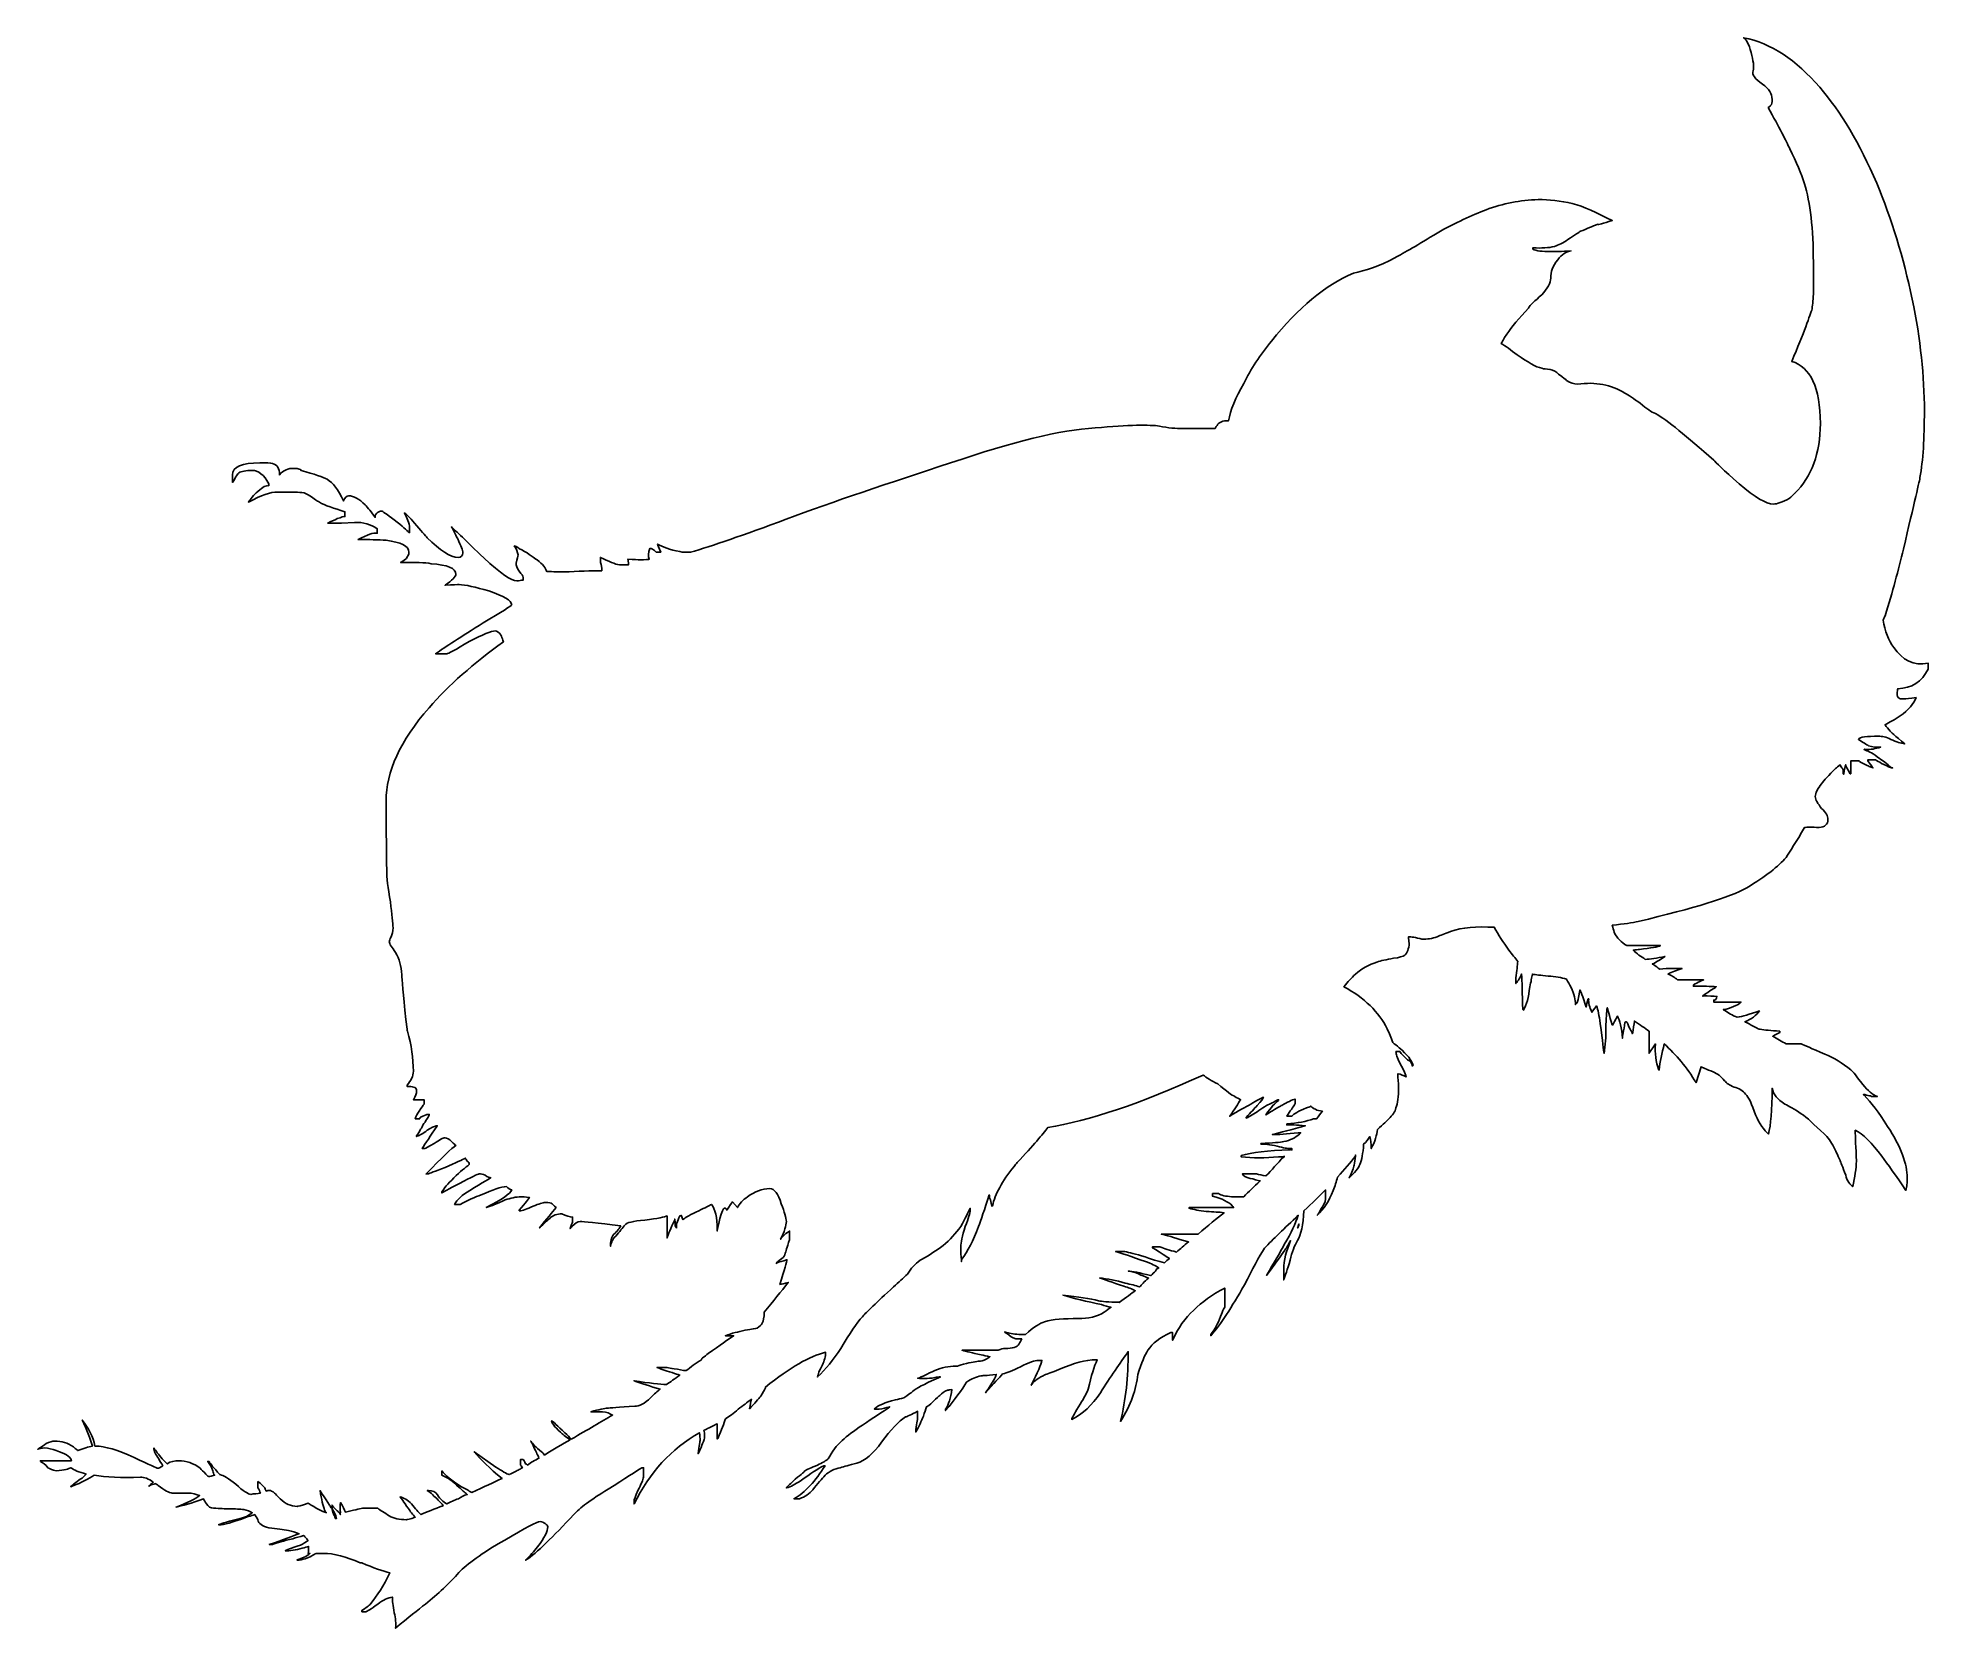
# Model space of a CAD drawing. Header units: centimetres. Extents: x -10.2 to 10.2, y -8.6 to 8.6.
import ezdxf

# ---------------------------------------------------------------- set-up
doc = ezdxf.new("R2010")
doc.units = ezdxf.units.CM
doc.header["$MEASUREMENT"] = 0
doc.layers.add('Camada 1', color=7, linetype='Continuous')

msp = doc.modelspace()

# ---------------------------------------------------------------- linework, layer by layer
at = {"layer": 'Camada 1'}
for points, knots in [([(9.99302, 5.74004), (9.89758, 6.1902), (9.76794, 6.59949), (9.61107, 6.98829), (9.61107, 6.98829), (9.42687, 7.41123), (9.22224, 7.75907), (8.99716, 8.01829), (8.99716, 8.01829), (8.74477, 8.31161), (8.47193, 8.49578), (8.17861, 8.55034), (8.17861, 8.55034), (8.21271, 8.52989), (8.23319, 8.48213), (8.2605, 8.39347), (8.2605, 8.39347), (8.28093, 8.30478), (8.2946, 8.23657), (8.28093, 8.19567), (8.28093, 8.19567), (8.26728, 8.15474), (8.30138, 8.10696), (8.38324, 8.0524), (8.38324, 8.0524), (8.45145, 7.99782), (8.48555, 7.95009), (8.48555, 7.8887), (8.48555, 7.8887), (8.48555, 7.8546), (8.48555, 7.83412), (8.4719, 7.82729), (8.4719, 7.82729), (8.4719, 7.82049), (8.45822, 7.81366), (8.44465, 7.80001), (8.44465, 7.80001), (8.56056, 7.58853), (8.63565, 7.43848), (8.67656, 7.35662), (8.67656, 7.35662), (8.74477, 7.21337), (8.79933, 7.09061), (8.83343, 6.98147), (8.83343, 6.98147), (8.89484, 6.78364), (8.92894, 6.49715), (8.92894, 6.13565), (8.92894, 6.13565), (8.92894, 6.04699), (8.92894, 5.93785), (8.92894, 5.82188), (8.92894, 5.82188), (8.92894, 5.74684), (8.92214, 5.68546), (8.91529, 5.63773), (8.91529, 5.63773), (8.89484, 5.56952), (8.8266, 5.37852), (8.69698, 5.07155), (8.69698, 5.07155), (8.89484, 5.01017), (9.00395, 4.79189), (9.00395, 4.40308), (9.00395, 4.40308), (9.00395, 4.08246), (8.90851, 3.8301), (8.73109, 3.65275), (8.73109, 3.65275), (8.73109, 3.65275), (8.73109, 3.65275), (8.73109, 3.65275), (8.73109, 3.65275), (8.71066, 3.63227), (8.69019, 3.61865), (8.66976, 3.59817), (8.66976, 3.59817), (8.59467, 3.55727), (8.54014, 3.53679), (8.49924, 3.53679), (8.49924, 3.53679), (8.42415, 3.53679), (8.30138, 3.605), (8.13086, 3.75507), (8.13086, 3.75507), (7.96034, 3.90512), (7.87847, 3.987), (7.858, 4.00746), (7.858, 4.00746), (7.56471, 4.26667), (7.36008, 4.43722), (7.23043, 4.51226), (7.23043, 4.51226), (7.18953, 4.52589), (7.13499, 4.55999), (7.06676, 4.62137), (7.06676, 4.62137), (6.99855, 4.66913), (6.93714, 4.71006), (6.90304, 4.73051), (6.90304, 4.73051), (6.75294, 4.81922), (6.5893, 4.85333), (6.39144, 4.826), (6.39144, 4.826), (6.35734, 4.826), (6.31643, 4.83965), (6.27547, 4.86693), (6.27547, 4.86693), (6.26867, 4.87376), (6.24137, 4.89421), (6.18678, 4.93514), (6.18678, 4.93514), (6.16635, 4.96242), (6.13222, 4.97607), (6.09812, 4.9829), (6.09812, 4.9829), (6.05722, 4.98973), (6.02991, 4.98973), (6.00943, 4.99653), (6.00943, 4.99653), (5.94122, 5.01018), (5.85936, 5.06474), (5.74336, 5.1398), (5.74336, 5.1398), (5.67515, 5.19438), (5.62059, 5.23529), (5.57286, 5.26259), (5.57286, 5.26259), (5.59329, 5.29669), (5.60696, 5.3308), (5.63424, 5.3649), (5.63424, 5.3649), (5.68202, 5.43991), (5.76381, 5.53542), (5.86615, 5.64454), (5.86615, 5.64454), (5.8798, 5.67864), (5.93436, 5.71958), (6.00942, 5.78779), (6.00942, 5.78779), (6.07078, 5.856), (6.10488, 5.91738), (6.10488, 5.96514), (6.10488, 5.96514), (6.10488, 6.03335), (6.12539, 6.09473), (6.17994, 6.16297), (6.17994, 6.16297), (6.22084, 6.22435), (6.2754, 6.25166), (6.32316, 6.25846), (6.32316, 6.25846), (6.22085, 6.25166), (6.14584, 6.25166), (6.10488, 6.25166), (6.10488, 6.25166), (6.01619, 6.25166), (5.94798, 6.25846), (5.91388, 6.27894), (5.91388, 6.27894), (5.91388, 6.29257), (5.91388, 6.29937), (5.91388, 6.29257), (5.91388, 6.29257), (6.00257, 6.28577), (6.0844, 6.29257), (6.14584, 6.30622), (6.14584, 6.30622), (6.18674, 6.31987), (6.2413, 6.34715), (6.28906, 6.38126), (6.28906, 6.38126), (6.36415, 6.42899), (6.41183, 6.4631), (6.42548, 6.46992), (6.42548, 6.46992), (6.49369, 6.4972), (6.54825, 6.5245), (6.60966, 6.54496), (6.60966, 6.54496), (6.61646, 6.53813), (6.66424, 6.55179), (6.76656, 6.58589), (6.76656, 6.58589), (6.60286, 6.66773), (6.45959, 6.73594), (6.33685, 6.77004), (6.33685, 6.77004), (6.21406, 6.79735), (6.08444, 6.81097), (5.96847, 6.81097), (5.96847, 6.81097), (5.77747, 6.80414), (5.59329, 6.77004), (5.40917, 6.70183), (5.40917, 6.70183), (5.2591, 6.64045), (5.0817, 6.56541), (4.88392, 6.44947), (4.88392, 6.44947), (4.67929, 6.32668), (4.52922, 6.23801), (4.42691, 6.18346), (4.42691, 6.18346), (4.26319, 6.09477), (4.10629, 6.04704), (3.98352, 6.01974), (3.98352, 6.01974), (3.67655, 5.89015), (3.39006, 5.64459), (3.10354, 5.28991), (3.10354, 5.28991), (2.98077, 5.13984), (2.87846, 4.98979), (2.80345, 4.83287), (2.80345, 4.83287), (2.71479, 4.68282), (2.66018, 4.54641), (2.63973, 4.43044), (2.63973, 4.43044), (2.5784, 4.43727), (2.53742, 4.41679), (2.51696, 4.38268), (2.51696, 4.38268), (2.50328, 4.36905), (2.50328, 4.3554), (2.49651, 4.34858), (2.49651, 4.34858), (2.49651, 4.34858), (2.1418, 4.34855), (2.1418, 4.34855), (2.1418, 4.34855), (2.08039, 4.34855), (1.99173, 4.35538), (1.89627, 4.37586), (1.89627, 4.37586), (1.80076, 4.38949), (1.5688, 4.38949), (1.20729, 4.35538), (1.20729, 4.35538), (0.83211, 4.33493), (0.32054, 4.20533), (-0.34793, 3.9802), (-0.34793, 3.9802), (-1.0164, 3.76195), (-1.60986, 3.56409), (-2.11463, 3.37311), (-2.11463, 3.37311), (-2.57844, 3.20259), (-2.91952, 3.08662), (-3.1446, 3.01841), (-3.1446, 3.01841), (-3.19236, 3.01841), (-3.22646, 3.01841), (-3.26057, 3.02524), (-3.26057, 3.02524), (-3.36968, 3.04572), (-3.44475, 3.073), (-3.4993, 3.1071), (-3.4993, 3.1071), (-3.4993, 3.09345), (-3.48565, 3.06617), (-3.4652, 3.01841), (-3.4652, 3.01841), (-3.4652, 3.01841), (-3.51295, 3.01841), (-3.51295, 3.01841), (-3.51295, 3.01841), (-3.5402, 3.05251), (-3.56751, 3.05934), (-3.58116, 3.05934), (-3.58116, 3.05934), (-3.60161, 3.01161), (-3.60161, 2.9775), (-3.58796, 2.9434), (-3.58796, 2.9434), (-3.59476, 2.9434), (-3.62886, 2.93657), (-3.69027, 2.93657), (-3.69027, 2.93657), (-3.71072, 2.93657), (-3.75168, 2.9434), (-3.81989, 2.9434), (-3.81989, 2.9434), (-3.81304, 2.93657), (-3.81304, 2.91609), (-3.81304, 2.88199), (-3.81304, 2.88199), (-3.81304, 2.88199), (-3.90856, 2.88199), (-3.90856, 2.88199), (-3.90856, 2.88199), (-3.95632, 2.88882), (-4.02453, 2.92292), (-4.11319, 2.96385), (-4.11319, 2.96385), (-4.11319, 2.96385), (-4.11319, 2.90929), (-4.11319, 2.90929), (-4.11319, 2.90929), (-4.09954, 2.88198), (-4.09954, 2.85471), (-4.09954, 2.82058), (-4.09954, 2.82058), (-4.21551, 2.82058), (-4.35193, 2.81375), (-4.5088, 2.80695), (-4.5088, 2.80695), (-4.62477, 2.80695), (-4.67932, 2.81375), (-4.69298, 2.81375), (-4.69298, 2.81375), (-4.69978, 2.84785), (-4.73388, 2.88879), (-4.79529, 2.93654), (-4.79529, 2.93654), (-4.82254, 2.95699), (-4.87715, 2.99792), (-4.95896, 3.04568), (-4.95896, 3.04568), (-4.99306, 3.05931), (-5.01357, 3.07978), (-5.04082, 3.08658), (-5.04082, 3.08658), (-5.01359, 3.05248), (-5.00672, 3.01837), (-4.99994, 2.99109), (-4.99994, 2.99109), (-4.99994, 2.97746), (-5.00671, 2.95016), (-5.02037, 2.90243), (-5.02037, 2.90243), (-5.02037, 2.87515), (-5.00672, 2.84785), (-4.98627, 2.81372), (-4.98627, 2.81372), (-4.95896, 2.77962), (-4.94537, 2.76599), (-4.94537, 2.74551), (-4.94537, 2.74551), (-4.94537, 2.74551), (-4.94537, 2.71823), (-4.94537, 2.71823), (-4.94537, 2.71823), (-4.96582, 2.71823), (-4.98627, 2.7114), (-5.01358, 2.7114), (-5.01358, 2.7114), (-5.06814, 2.7114), (-5.1841, 2.78644), (-5.36823, 2.95696), (-5.36823, 2.95696), (-5.55929, 3.14114), (-5.6752, 3.2571), (-5.71616, 3.29121), (-5.71616, 3.29121), (-5.69571, 3.26393), (-5.68206, 3.223), (-5.64795, 3.16162), (-5.64795, 3.16162), (-5.61385, 3.08658), (-5.59339, 3.03885), (-5.59339, 3.01157), (-5.59339, 3.01157), (-5.59339, 2.98426), (-5.61384, 2.96381), (-5.64109, 2.96381), (-5.64109, 2.96381), (-5.72983, 2.96381), (-5.83892, 3.03885), (-5.97534, 3.17527), (-5.97534, 3.17527), (-5.99579, 3.19572), (-6.04355, 3.25031), (-6.11176, 3.33214), (-6.11176, 3.33214), (-6.16632, 3.39352), (-6.20042, 3.42763), (-6.22087, 3.44128), (-6.22087, 3.44128), (-6.20042, 3.40035), (-6.17997, 3.35942), (-6.16631, 3.29803), (-6.16631, 3.29803), (-6.16631, 3.29803), (-6.16631, 3.22982), (-6.16631, 3.22982), (-6.16631, 3.22982), (-6.16631, 3.22982), (-6.17315, 3.22984), (-6.17315, 3.22984), (-6.17315, 3.22984), (-6.1936, 3.25712), (-6.24136, 3.29805), (-6.33002, 3.36626), (-6.33002, 3.36626), (-6.41188, 3.42764), (-6.45959, 3.46175), (-6.46644, 3.46175), (-6.46644, 3.46175), (-6.48009, 3.46175), (-6.50054, 3.45495), (-6.5142, 3.4413), (-6.5142, 3.4413), (-6.53465, 3.42765), (-6.53465, 3.41402), (-6.53465, 3.39354), (-6.53465, 3.39354), (-6.57555, 3.44812), (-6.61651, 3.49585), (-6.64376, 3.52996), (-6.64376, 3.52996), (-6.70517, 3.59137), (-6.76653, 3.62547), (-6.82116, 3.62547), (-6.82116, 3.62547), (-6.84161, 3.62547), (-6.86206, 3.60499), (-6.87572, 3.57089), (-6.87572, 3.57089), (-6.93028, 3.69368), (-6.99169, 3.76869), (-7.05304, 3.8028), (-7.05304, 3.8028), (-7.094, 3.83011), (-7.18946, 3.85738), (-7.33276, 3.89831), (-7.33276, 3.89831), (-7.33276, 3.91194), (-7.36001, 3.91876), (-7.40777, 3.91876), (-7.40777, 3.91876), (-7.46918, 3.92559), (-7.52374, 3.89831), (-7.56464, 3.85055), (-7.56464, 3.85055), (-7.56464, 3.91876), (-7.59195, 3.95969), (-7.6397, 3.97332), (-7.6397, 3.97332), (-7.66015, 3.98015), (-7.70791, 3.98015), (-7.77612, 3.98015), (-7.77612, 3.98015), (-7.9671, 3.98015), (-8.06941, 3.93922), (-8.06941, 3.85056), (-8.06941, 3.85056), (-8.06941, 3.85056), (-8.06941, 3.7687), (-8.06941, 3.7687), (-8.06941, 3.7687), (-8.03531, 3.83011), (-8.01485, 3.86421), (-8.0012, 3.87101), (-8.0012, 3.87101), (-7.97389, 3.89149), (-7.92614, 3.89832), (-7.8579, 3.89832), (-7.8579, 3.89832), (-7.79654, 3.89832), (-7.72833, 3.85056), (-7.68058, 3.75505), (-7.68058, 3.75505), (-7.68058, 3.75505), (-7.68058, 3.73457), (-7.68058, 3.73457), (-7.68058, 3.73457), (-7.70789, 3.7414), (-7.74199, 3.72094), (-7.79655, 3.67319), (-7.79655, 3.67319), (-7.84431, 3.63226), (-7.87841, 3.59135), (-7.89886, 3.55725), (-7.89886, 3.55725), (-7.76244, 3.63226), (-7.66013, 3.66636), (-7.58504, 3.66636), (-7.58504, 3.66636), (-7.46227, 3.66636), (-7.37361, 3.66636), (-7.32585, 3.65956), (-7.32585, 3.65956), (-7.29175, 3.65956), (-7.25764, 3.63908), (-7.23719, 3.62546), (-7.23719, 3.62546), (-7.18943, 3.59136), (-7.16218, 3.57088), (-7.13488, 3.55725), (-7.13488, 3.55725), (-7.08032, 3.52315), (-6.97801, 3.48904), (-6.86202, 3.45494), (-6.86202, 3.45494), (-6.86202, 3.45494), (-6.86202, 3.40036), (-6.86202, 3.40036), (-6.86202, 3.40036), (-6.87567, 3.40719), (-6.89612, 3.39353), (-6.94388, 3.37991), (-6.94388, 3.37991), (-6.95753, 3.36626), (-6.99844, 3.35943), (-7.04619, 3.33215), (-7.04619, 3.33215), (-6.99843, 3.33215), (-6.95068, 3.33215), (-6.89612, 3.33215), (-6.89612, 3.33215), (-6.89612, 3.33215), (-6.7597, 3.33898), (-6.7597, 3.33898), (-6.7597, 3.33898), (-6.66419, 3.34581), (-6.58238, 3.31855), (-6.51417, 3.27077), (-6.51417, 3.27077), (-6.51417, 3.27077), (-6.51417, 3.22301), (-6.51417, 3.22301), (-6.51417, 3.22301), (-6.55507, 3.22984), (-6.61648, 3.20938), (-6.7188, 3.1548), (-6.7188, 3.1548), (-6.60283, 3.1548), (-6.50052, 3.1548), (-6.41863, 3.148), (-6.41863, 3.148), (-6.26176, 3.12752), (-6.1731, 3.08659), (-6.1731, 3.01838), (-6.1731, 3.01838), (-6.1731, 2.9911), (-6.1867, 2.97748), (-6.20035, 2.95017), (-6.20035, 2.95017), (-6.214, 2.94337), (-6.22766, 2.92972), (-6.26176, 2.90927), (-6.26176, 2.90927), (-6.10489, 2.90927), (-5.99569, 2.90927), (-5.93434, 2.89562), (-5.93434, 2.89562), (-5.75696, 2.88197), (-5.6683, 2.84786), (-5.6683, 2.77965), (-5.6683, 2.77965), (-5.6683, 2.7592), (-5.7092, 2.71827), (-5.78427, 2.66371), (-5.78427, 2.66371), (-5.69561, 2.67054), (-5.64785, 2.67054), (-5.6342, 2.67054), (-5.6342, 2.67054), (-5.56599, 2.67054), (-5.45688, 2.64323), (-5.31358, 2.60233), (-5.31358, 2.60233), (-5.14991, 2.54775), (-5.06805, 2.50002), (-5.06805, 2.45226), (-5.06805, 2.45226), (-5.06805, 2.44543), (-5.17036, 2.37722), (-5.37502, 2.26128), (-5.37502, 2.26128), (-5.61375, 2.10436), (-5.7843, 2.00207), (-5.88659, 1.92701), (-5.88659, 1.92701), (-5.88659, 1.92701), (-5.76382, 1.92697), (-5.76382, 1.92697), (-5.76382, 1.92697), (-5.75697, 1.92697), (-5.67508, 1.9679), (-5.51821, 2.06339), (-5.51821, 2.06339), (-5.38179, 2.1316), (-5.28633, 2.17253), (-5.24535, 2.17253), (-5.24535, 2.17253), (-5.2249, 2.17253), (-5.20445, 2.1589), (-5.17714, 2.11797), (-5.17714, 2.11797), (-5.17034, 2.09749), (-5.16349, 2.07704), (-5.15669, 2.05659), (-5.15669, 2.05659), (-5.47731, 1.82463), (-5.75015, 1.5859), (-5.95478, 1.34716), (-5.95478, 1.34716), (-6.26852, 0.99251), (-6.41862, 0.65824), (-6.41862, 0.34449), (-6.41862, 0.34449), (-6.41862, 0.32396), (-6.41862, 0.07842), (-6.41182, -0.40592), (-6.41182, -0.40592), (-6.41182, -0.47413), (-6.39817, -0.59002), (-6.37086, -0.74012), (-6.37086, -0.74012), (-6.35721, -0.87654), (-6.34361, -0.97208), (-6.34361, -1.01981), (-6.34361, -1.01981), (-6.34361, -1.06071), (-6.35041, -1.08802), (-6.36406, -1.11527), (-6.36406, -1.11527), (-6.37771, -1.14258), (-6.38451, -1.15623), (-6.38451, -1.16983), (-6.38451, -1.16983), (-6.38451, -1.17671), (-6.37771, -1.19714), (-6.36406, -1.21761), (-6.36406, -1.21761), (-6.35041, -1.23804), (-6.33675, -1.25171), (-6.3163, -1.28582), (-6.3163, -1.28582), (-6.2754, -1.354), (-6.25489, -1.42909), (-6.24809, -1.52453), (-6.24809, -1.52453), (-6.24809, -1.52453), (-6.24809, -1.53141), (-6.24809, -1.54498), (-6.24809, -1.54498), (-6.24129, -1.62004), (-6.22764, -1.81105), (-6.19353, -2.11119), (-6.19353, -2.11119), (-6.19353, -2.11119), (-6.19353, -2.11119), (-6.19353, -2.11799), (-6.19353, -2.11799), (-6.19353, -2.11799), (-6.19353, -2.13164), (-6.18668, -2.13164), (-6.18668, -2.13164), (-6.14578, -2.28174), (-6.12532, -2.42493), (-6.12532, -2.56135), (-6.12532, -2.56135), (-6.12532, -2.61593), (-6.15257, -2.66366), (-6.19353, -2.71145), (-6.19353, -2.71145), (-6.19353, -2.71145), (-6.19353, -2.7251), (-6.19353, -2.7251), (-6.19353, -2.7251), (-6.15943, -2.7251), (-6.13897, -2.7251), (-6.12532, -2.7319), (-6.12532, -2.7319), (-6.09801, -2.7319), (-6.09122, -2.75235), (-6.09122, -2.77968), (-6.09122, -2.77968), (-6.09122, -2.79333), (-6.09802, -2.82744), (-6.12532, -2.86834), (-6.12532, -2.86834), (-6.12532, -2.86834), (-6.00935, -2.86833), (-6.00935, -2.86833), (-6.00935, -2.86833), (-6.00935, -2.86833), (-6.00935, -2.91611), (-6.00935, -2.91611), (-6.00935, -2.91611), (-6.023, -2.92976), (-6.03666, -2.95021), (-6.06391, -2.99112), (-6.06391, -2.99112), (-6.08436, -3.01843), (-6.09801, -3.04568), (-6.10487, -3.07298), (-6.10487, -3.07298), (-6.10487, -3.07298), (-6.05711, -3.07299), (-6.05711, -3.07299), (-6.05711, -3.07299), (-6.05711, -3.05934), (-6.04346, -3.05256), (-6.02301, -3.04568), (-6.02301, -3.04568), (-5.9957, -3.03208), (-5.97525, -3.02525), (-5.97525, -3.02525), (-5.97525, -3.02525), (-5.97525, -3.02525), (-5.95479, -3.02526), (-5.95479, -3.02526), (-5.95479, -3.02526), (-5.95479, -3.02526), (-5.95479, -3.02526), (-5.95479, -3.03211), (-5.95479, -3.03211), (-5.96844, -3.05936), (-5.98889, -3.09344), (-6.023, -3.14122), (-6.023, -3.14122), (-6.0298, -3.16165), (-6.0571, -3.20263), (-6.09121, -3.25719), (-6.09121, -3.25719), (-6.09121, -3.25719), (-6.09121, -3.26399), (-6.09121, -3.26399), (-6.09121, -3.26399), (-6.09121, -3.25719), (-6.09121, -3.25719), (-6.08436, -3.25719), (-6.08436, -3.25719), (-6.05711, -3.25719), (-6.023, -3.22988), (-5.97525, -3.19578), (-5.97525, -3.19578), (-5.93435, -3.16855), (-5.90024, -3.15488), (-5.87974, -3.14802), (-5.87974, -3.14802), (-5.87974, -3.14802), (-5.86616, -3.14803), (-5.86616, -3.14803), (-5.86616, -3.14803), (-5.87293, -3.15488), (-5.87293, -3.15488), (-5.87293, -3.15488), (-5.87293, -3.15488), (-5.94114, -3.25719), (-5.9957, -3.33908), (-6.0298, -3.39361), (-6.0298, -3.39361), (-6.0298, -3.39361), (-6.00255, -3.39361), (-6.00255, -3.39361), (-6.00255, -3.39361), (-5.9957, -3.39361), (-5.96159, -3.37318), (-5.90024, -3.33905), (-5.90024, -3.33905), (-5.84563, -3.29807), (-5.80473, -3.27764), (-5.78427, -3.27764), (-5.78427, -3.27764), (-5.76381, -3.27764), (-5.73651, -3.29129), (-5.71606, -3.31854), (-5.71606, -3.31854), (-5.68875, -3.33905), (-5.6751, -3.3595), (-5.6683, -3.3595), (-5.6683, -3.3595), (-5.7092, -3.38675), (-5.81837, -3.48907), (-5.9889, -3.66647), (-5.9889, -3.66647), (-5.9889, -3.66647), (-5.96844, -3.66648), (-5.96844, -3.66648), (-5.96844, -3.66648), (-5.95479, -3.65963), (-5.89338, -3.63917), (-5.78426, -3.59827), (-5.78426, -3.59827), (-5.66829, -3.54371), (-5.59328, -3.50961), (-5.56598, -3.49596), (-5.56598, -3.49596), (-5.56598, -3.50276), (-5.55233, -3.51641), (-5.54553, -3.53006), (-5.54553, -3.53006), (-5.53188, -3.53686), (-5.52508, -3.55051), (-5.52508, -3.56416), (-5.52508, -3.56416), (-5.56598, -3.59826), (-5.62054, -3.63917), (-5.68875, -3.70738), (-5.68875, -3.70738), (-5.75696, -3.77559), (-5.79792, -3.82337), (-5.81837, -3.85748), (-5.81837, -3.85748), (-5.81837, -3.85748), (-5.81837, -3.87113), (-5.81837, -3.87113), (-5.81837, -3.87113), (-5.81149, -3.86425), (-5.75016, -3.83017), (-5.62739, -3.76882), (-5.62739, -3.76882), (-5.50454, -3.70061), (-5.42953, -3.66651), (-5.41588, -3.66651), (-5.41588, -3.66651), (-5.40223, -3.66651), (-5.37498, -3.66651), (-5.35452, -3.68019), (-5.35452, -3.68019), (-5.32721, -3.70062), (-5.30676, -3.70742), (-5.29311, -3.70742), (-5.29311, -3.70742), (-5.29991, -3.7143), (-5.37497, -3.7552), (-5.51819, -3.84384), (-5.51819, -3.84384), (-5.60005, -3.89162), (-5.65461, -3.94615), (-5.68191, -3.99391), (-5.68191, -3.99391), (-5.68191, -3.99391), (-5.62052, -3.9939), (-5.62052, -3.9939), (-5.62052, -3.9939), (-5.53866, -3.953), (-5.46365, -3.91204), (-5.39544, -3.89161), (-5.39544, -3.89161), (-5.27267, -3.83703), (-5.18401, -3.80292), (-5.12258, -3.80292), (-5.12258, -3.80292), (-5.10213, -3.82337), (-5.08848, -3.83702), (-5.06802, -3.83702), (-5.06802, -3.83702), (-5.08167, -3.87792), (-5.17033, -3.93933), (-5.34088, -4.028), (-5.34088, -4.028), (-5.28632, -4.00757), (-5.22491, -3.9871), (-5.13625, -3.94614), (-5.13625, -3.94614), (-5.08169, -3.92571), (-5.02028, -3.91204), (-4.96573, -3.91204), (-4.96573, -3.91204), (-4.91797, -3.91204), (-4.89067, -3.91892), (-4.87707, -3.91892), (-4.87707, -3.91892), (-4.88387, -3.93249), (-4.91797, -3.97348), (-4.98618, -4.05531), (-4.98618, -4.05531), (-4.98618, -4.05531), (-4.98618, -4.06211), (-4.98618, -4.06211), (-4.98618, -4.06211), (-4.98618, -4.06211), (-4.97938, -4.06211), (-4.97938, -4.06211), (-4.97938, -4.06211), (-4.95207, -4.06211), (-4.90432, -4.04168), (-4.83608, -4.01435), (-4.83608, -4.01435), (-4.77472, -3.9871), (-4.73377, -3.97345), (-4.70651, -3.97345), (-4.70651, -3.97345), (-4.66555, -3.97345), (-4.6451, -3.98025), (-4.63145, -3.9871), (-4.63145, -3.9871), (-4.63145, -3.9939), (-4.6178, -4.0007), (-4.59055, -4.028), (-4.59055, -4.028), (-4.63145, -4.07578), (-4.69286, -4.15079), (-4.76787, -4.24631), (-4.76787, -4.24631), (-4.72011, -4.19853), (-4.68601, -4.16442), (-4.65876, -4.144), (-4.65876, -4.144), (-4.62466, -4.1099), (-4.5769, -4.09622), (-4.52914, -4.09622), (-4.52914, -4.09622), (-4.48138, -4.11667), (-4.44048, -4.13032), (-4.41317, -4.13032), (-4.41317, -4.13032), (-4.41317, -4.13032), (-4.41317, -4.1849), (-4.41317, -4.1849), (-4.41317, -4.1849), (-4.42002, -4.19855), (-4.42682, -4.219), (-4.44048, -4.25311), (-4.44048, -4.25311), (-4.43368, -4.24631), (-4.42683, -4.23943), (-4.42003, -4.23266), (-4.42003, -4.23266), (-4.38593, -4.19856), (-4.35862, -4.1781), (-4.33137, -4.1781), (-4.33137, -4.1781), (-4.29727, -4.1781), (-4.15397, -4.19175), (-3.89481, -4.22586), (-3.89481, -4.22586), (-3.90846, -4.24631), (-3.92891, -4.28044), (-3.96982, -4.31455), (-3.96982, -4.31455), (-3.99713, -4.34865), (-4.01078, -4.39641), (-4.00392, -4.44409), (-4.00392, -4.44409), (-3.99712, -4.40319), (-3.98347, -4.36908), (-3.94936, -4.33498), (-3.94936, -4.33498), (-3.90846, -4.28722), (-3.87435, -4.24632), (-3.84705, -4.21221), (-3.84705, -4.21221), (-3.8334, -4.19176), (-3.76519, -4.17123), (-3.63562, -4.16443), (-3.63562, -4.16443), (-3.4992, -4.144), (-3.41734, -4.13033), (-3.39689, -4.11667), (-3.39689, -4.11667), (-3.39689, -4.11667), (-3.39689, -4.3554), (-3.39689, -4.3554), (-3.39689, -4.3554), (-3.38324, -4.3145), (-3.36279, -4.25309), (-3.31503, -4.1644), (-3.31503, -4.1644), (-3.31503, -4.1644), (-3.31503, -4.15075), (-3.31503, -4.15075), (-3.31503, -4.15075), (-3.31503, -4.15075), (-3.31503, -4.1576), (-3.31503, -4.1644), (-3.31503, -4.1644), (-3.31503, -4.1644), (-3.31503, -4.1644), (-3.31503, -4.1644), (-3.31503, -4.1644), (-3.30823, -4.17808), (-3.30823, -4.1985), (-3.30823, -4.22581), (-3.30823, -4.22581), (-3.30823, -4.22581), (-3.29458, -4.24626), (-3.29458, -4.24626), (-3.29458, -4.24626), (-3.30135, -4.21895), (-3.2877, -4.17805), (-3.26048, -4.11664), (-3.26048, -4.11664), (-3.25363, -4.11664), (-3.25363, -4.11664), (-3.24683, -4.10984), (-3.24683, -4.10984), (-3.24683, -4.10984), (-3.22638, -4.1576), (-3.22638, -4.1576), (-3.22638, -4.1576), (-3.19907, -4.13029), (-3.14452, -4.10299), (-3.05586, -4.06209), (-3.05586, -4.06209), (-2.98765, -4.02799), (-2.93989, -4.00753), (-2.91944, -3.99388), (-2.91944, -3.99388), (-2.87848, -4.04166), (-2.85803, -4.1303), (-2.85803, -4.26674), (-2.85803, -4.26674), (-2.85803, -4.26674), (-2.85803, -4.28042), (-2.85803, -4.28042), (-2.85803, -4.28042), (-2.85803, -4.28042), (-2.85803, -4.26674), (-2.85803, -4.26674), (-2.85803, -4.26674), (-2.85803, -4.26674), (-2.85803, -4.26674), (-2.85803, -4.26674), (-2.85803, -4.26674), (-2.85123, -4.23264), (-2.83758, -4.19853), (-2.83078, -4.14397), (-2.83078, -4.14397), (-2.81027, -4.07576), (-2.78982, -4.03478), (-2.78302, -4.03478), (-2.78302, -4.03478), (-2.76937, -4.03478), (-2.76257, -4.03478), (-2.76257, -4.04166), (-2.76257, -4.04166), (-2.75572, -4.04846), (-2.75572, -4.04846), (-2.75572, -4.05531), (-2.75572, -4.05531), (-2.72162, -4.00755), (-2.70116, -3.97345), (-2.69436, -3.96657), (-2.69436, -3.96657), (-2.69436, -3.96657), (-2.63975, -4.02798), (-2.63975, -4.02798), (-2.63975, -4.02798), (-2.6193, -3.98708), (-2.58519, -3.94612), (-2.53064, -3.91201), (-2.53064, -3.91201), (-2.45566, -3.85745), (-2.37377, -3.82335), (-2.29191, -3.82335), (-2.29191, -3.82335), (-2.24415, -3.82335), (-2.20325, -3.87791), (-2.16914, -3.98707), (-2.16914, -3.98707), (-2.13504, -4.07576), (-2.11458, -4.13709), (-2.11458, -4.17807), (-2.11458, -4.17807), (-2.11458, -4.21897), (-2.13503, -4.28718), (-2.17594, -4.36905), (-2.17594, -4.36905), (-2.16914, -4.34862), (-2.15549, -4.34862), (-2.14869, -4.33495), (-2.14869, -4.33495), (-2.13504, -4.31452), (-2.10773, -4.30085), (-2.08048, -4.28039), (-2.08048, -4.28039), (-2.08048, -4.28039), (-2.08048, -4.37583), (-2.08048, -4.37583), (-2.08048, -4.37583), (-2.10773, -4.45772), (-2.12138, -4.50545), (-2.12818, -4.51913), (-2.12818, -4.51913), (-2.12818, -4.54636), (-2.14183, -4.56003), (-2.16228, -4.57369), (-2.16228, -4.57369), (-2.18279, -4.58737), (-2.20324, -4.60779), (-2.22369, -4.62827), (-2.22369, -4.62827), (-2.21004, -4.62147), (-2.18959, -4.60782), (-2.16913, -4.60782), (-2.16913, -4.60782), (-2.12817, -4.59417), (-2.10772, -4.58739), (-2.10772, -4.58739), (-2.10772, -4.58739), (-2.10772, -4.60782), (-2.13503, -4.6965), (-2.18278, -4.85338), (-2.18278, -4.85338), (-2.16913, -4.85338), (-2.13502, -4.84658), (-2.09404, -4.83293), (-2.09404, -4.83293), (-2.1691, -4.92844), (-2.25776, -5.03756), (-2.35331, -5.15355), (-2.35331, -5.15355), (-2.35331, -5.20811), (-2.36011, -5.24906), (-2.37376, -5.26952), (-2.37376, -5.26952), (-2.38056, -5.28997), (-2.40099, -5.30362), (-2.42832, -5.3241), (-2.42832, -5.3241), (-2.442, -5.3241), (-2.48288, -5.33775), (-2.55794, -5.34453), (-2.55794, -5.34453), (-2.63295, -5.36498), (-2.70116, -5.37863), (-2.76937, -5.40594), (-2.76937, -5.40594), (-2.76937, -5.40594), (-2.68068, -5.40593), (-2.68068, -5.40593), (-2.68068, -5.40593), (-2.73524, -5.44003), (-2.8239, -5.50824), (-2.95354, -5.59693), (-2.95354, -5.59693), (-2.97399, -5.61058), (-2.99444, -5.63101), (-3.0149, -5.64469), (-3.0149, -5.64469), (-3.02175, -5.65149), (-3.02175, -5.65149), (-3.02855, -5.66512), (-3.02855, -5.66512), (-3.08996, -5.69922), (-3.14452, -5.74701), (-3.19227, -5.78111), (-3.19227, -5.78111), (-3.22637, -5.78111), (-3.27413, -5.76743), (-3.32181, -5.76066), (-3.32181, -5.76066), (-3.35591, -5.75381), (-3.37642, -5.75381), (-3.39687, -5.74701), (-3.39687, -5.74701), (-3.40367, -5.74701), (-3.41052, -5.74701), (-3.41732, -5.74701), (-3.41732, -5.74701), (-3.41732, -5.74701), (-3.50599, -5.747), (-3.50599, -5.747), (-3.50599, -5.747), (-3.47189, -5.76065), (-3.41733, -5.7811), (-3.34232, -5.80156), (-3.34232, -5.80156), (-3.30822, -5.81524), (-3.28091, -5.82201), (-3.26046, -5.82887), (-3.26046, -5.82887), (-3.31502, -5.86977), (-3.36277, -5.90388), (-3.40368, -5.93118), (-3.40368, -5.93118), (-3.47189, -5.92433), (-3.58786, -5.91753), (-3.75161, -5.89022), (-3.75161, -5.89022), (-3.66975, -5.91753), (-3.58109, -5.95163), (-3.47189, -5.97888), (-3.47189, -5.97888), (-3.4992, -5.99939), (-3.5333, -6.03349), (-3.5742, -6.07439), (-3.5742, -6.07439), (-3.63561, -6.1358), (-3.69697, -6.16308), (-3.74472, -6.16308), (-3.74472, -6.16308), (-3.91524, -6.17673), (-4.01758, -6.18351), (-4.03801, -6.18351), (-4.03801, -6.18351), (-4.07211, -6.19039), (-4.12675, -6.19719), (-4.21539, -6.22449), (-4.21539, -6.22449), (-4.16083, -6.22449), (-4.11988, -6.22449), (-4.09262, -6.22449), (-4.09262, -6.22449), (-4.04486, -6.22449), (-4.01076, -6.24492), (-3.98345, -6.25859), (-3.98345, -6.25859), (-4.09942, -6.3268), (-4.24949, -6.41546), (-4.42681, -6.51778), (-4.42681, -6.51778), (-4.44726, -6.49733), (-4.46777, -6.47688), (-4.49502, -6.44957), (-4.49502, -6.44957), (-4.57688, -6.37456), (-4.62464, -6.3268), (-4.63832, -6.31995), (-4.63832, -6.31995), (-4.63832, -6.34726), (-4.61101, -6.38136), (-4.54281, -6.4428), (-4.54281, -6.4428), (-4.52236, -6.46325), (-4.48825, -6.4905), (-4.4405, -6.52461), (-4.4405, -6.52461), (-4.52236, -6.57237), (-4.61782, -6.62692), (-4.71336, -6.68833), (-4.71336, -6.68833), (-4.72701, -6.67465), (-4.73381, -6.66102), (-4.74746, -6.65423), (-4.74746, -6.65423), (-4.80887, -6.60645), (-4.84297, -6.56554), (-4.86343, -6.53824), (-4.86343, -6.53824), (-4.84978, -6.55869), (-4.82933, -6.60645), (-4.80202, -6.66103), (-4.80202, -6.66103), (-4.79522, -6.68154), (-4.78157, -6.70199), (-4.77477, -6.72244), (-4.77477, -6.72244), (-4.81567, -6.74287), (-4.86343, -6.7702), (-4.89754, -6.79745), (-4.89754, -6.79745), (-4.90434, -6.79065), (-4.91119, -6.78385), (-4.91799, -6.78385), (-4.91799, -6.78385), (-4.93164, -6.75654), (-4.93842, -6.73607), (-4.9453, -6.73607), (-4.9453, -6.73607), (-4.9453, -6.73607), (-4.97253, -6.73607), (-4.97253, -6.73607), (-4.97253, -6.73607), (-4.97253, -6.73607), (-4.97253, -6.79743), (-4.97253, -6.79743), (-4.97253, -6.79743), (-4.96576, -6.79743), (-4.96576, -6.81108), (-4.9521, -6.82474), (-4.9521, -6.82474), (-4.96575, -6.83154), (-4.97253, -6.83839), (-4.9862, -6.84517), (-4.9862, -6.84517), (-5.01351, -6.85885), (-5.04761, -6.87927), (-5.09531, -6.89975), (-5.09531, -6.89975), (-5.12262, -6.89295), (-5.17037, -6.85885), (-5.23861, -6.81794), (-5.23861, -6.81794), (-5.23861, -6.81794), (-5.47049, -6.65422), (-5.47049, -6.65422), (-5.47049, -6.65422), (-5.40228, -6.73608), (-5.30682, -6.83154), (-5.1704, -6.94071), (-5.1704, -6.94071), (-5.25906, -6.98161), (-5.36818, -7.0294), (-5.49782, -7.09081), (-5.49782, -7.09081), (-5.53192, -7.0703), (-5.56603, -7.04983), (-5.60693, -7.0294), (-5.60693, -7.0294), (-5.7161, -6.96119), (-5.78433, -6.90661), (-5.81844, -6.85888), (-5.81844, -6.85888), (-5.81844, -6.85888), (-5.81844, -6.85888), (-5.81844, -6.85888), (-5.81844, -6.85888), (-5.81844, -6.85888), (-5.81844, -6.90664), (-5.81844, -6.90664), (-5.81844, -6.90664), (-5.76388, -6.92709), (-5.70247, -6.968), (-5.63426, -7.03621), (-5.63426, -7.03621), (-5.60016, -7.06352), (-5.5797, -7.09082), (-5.5456, -7.11127), (-5.5456, -7.11127), (-5.5797, -7.12495), (-5.60696, -7.13852), (-5.64106, -7.15905), (-5.64106, -7.15905), (-5.68202, -7.17265), (-5.7298, -7.19315), (-5.76391, -7.21361), (-5.76391, -7.21361), (-5.80481, -7.19318), (-5.83889, -7.15905), (-5.86622, -7.1181), (-5.86622, -7.1181), (-5.88665, -7.084), (-5.92078, -7.07034), (-5.96166, -7.07034), (-5.96166, -7.07034), (-5.96166, -7.07034), (-5.97532, -7.07031), (-5.97532, -7.07031), (-5.97532, -7.07031), (-5.93442, -7.09762), (-5.90031, -7.13172), (-5.85935, -7.17262), (-5.85935, -7.17262), (-5.8389, -7.19313), (-5.81847, -7.21358), (-5.80479, -7.23403), (-5.80479, -7.23403), (-5.9003, -7.26813), (-5.98211, -7.30224), (-6.04352, -7.32954), (-6.04352, -7.32954), (-6.07083, -7.30223), (-6.10493, -7.26813), (-6.14583, -7.21355), (-6.14583, -7.21355), (-6.18673, -7.17259), (-6.22769, -7.14534), (-6.2686, -7.13849), (-6.2686, -7.13849), (-6.2618, -7.14534), (-6.2277, -7.1931), (-6.17994, -7.26134), (-6.17994, -7.26134), (-6.15949, -7.29544), (-6.13218, -7.32955), (-6.10493, -7.35678), (-6.10493, -7.35678), (-6.15949, -7.37721), (-6.19359, -7.38409), (-6.20039, -7.38409), (-6.20039, -7.38409), (-6.27545, -7.38409), (-6.33681, -7.37041), (-6.38457, -7.34311), (-6.38457, -7.34311), (-6.43913, -7.30901), (-6.48008, -7.28178), (-6.50734, -7.26133), (-6.50734, -7.26133), (-6.50734, -7.26133), (-6.67107, -7.26132), (-6.67107, -7.26132), (-6.67107, -7.26132), (-6.67107, -7.26132), (-6.67107, -7.25444), (-6.67107, -7.26132), (-6.67107, -7.26132), (-6.70517, -7.26812), (-6.77338, -7.28175), (-6.85525, -7.30222), (-6.85525, -7.30222), (-6.86885, -7.27489), (-6.8825, -7.24081), (-6.90981, -7.19991), (-6.90981, -7.19991), (-6.90981, -7.23401), (-6.91661, -7.26812), (-6.90981, -7.309), (-6.90981, -7.309), (-6.91661, -7.31588), (-6.91661, -7.31588), (-6.90981, -7.32953), (-6.90981, -7.32953), (-6.91661, -7.31585), (-6.91661, -7.31585), (-6.92346, -7.309), (-6.92346, -7.309), (-6.92346, -7.30223), (-6.93026, -7.30223), (-6.94391, -7.28857), (-6.94391, -7.28857), (-6.97801, -7.25447), (-6.99847, -7.23401), (-6.99847, -7.22724), (-6.99847, -7.22724), (-6.99847, -7.23404), (-6.99847, -7.24767), (-6.99847, -7.26814), (-6.99847, -7.26814), (-6.98482, -7.28179), (-6.97802, -7.30224), (-6.97116, -7.3159), (-6.97116, -7.3159), (-6.95756, -7.33633), (-6.95756, -7.35), (-6.95071, -7.37046), (-6.95071, -7.37046), (-6.95071, -7.37046), (-6.96436, -7.37046), (-6.96436, -7.37046), (-6.96436, -7.37046), (-6.97116, -7.35003), (-6.97801, -7.33636), (-6.98481, -7.3227), (-6.98481, -7.3227), (-6.99166, -7.30227), (-6.99846, -7.2818), (-6.99846, -7.26814), (-6.99846, -7.26814), (-7.01211, -7.24769), (-7.01891, -7.24083), (-7.02577, -7.22724), (-7.02577, -7.22724), (-7.08033, -7.14535), (-7.11443, -7.09762), (-7.12808, -7.07029), (-7.12808, -7.07029), (-7.11443, -7.1658), (-7.09398, -7.23401), (-7.08032, -7.28177), (-7.08032, -7.28177), (-7.07347, -7.29545), (-7.06667, -7.30222), (-7.05987, -7.309), (-7.05987, -7.309), (-7.10757, -7.29543), (-7.16898, -7.26132), (-7.25765, -7.20671), (-7.25765, -7.20671), (-7.33271, -7.23402), (-7.37362, -7.24081), (-7.37362, -7.24081), (-7.37362, -7.24081), (-7.44183, -7.24081), (-7.50324, -7.21356), (-7.5578, -7.159), (-7.5578, -7.159), (-7.5919, -7.13169), (-7.60556, -7.10439), (-7.61913, -7.09759), (-7.61913, -7.09759), (-7.63964, -7.07714), (-7.66009, -7.07028), (-7.67374, -7.07028), (-7.67374, -7.07028), (-7.68054, -7.07028), (-7.69419, -7.07028), (-7.70784, -7.07713), (-7.70784, -7.07713), (-7.71464, -7.06348), (-7.72144, -7.0567), (-7.72144, -7.04303), (-7.72144, -7.04303), (-7.74195, -7.0226), (-7.7624, -6.99527), (-7.7965, -6.97482), (-7.7965, -6.97482), (-7.7965, -6.97482), (-7.7965, -7.04303), (-7.7965, -7.04303), (-7.7965, -7.04303), (-7.78285, -7.06348), (-7.77605, -7.07713), (-7.76919, -7.09761), (-7.76919, -7.09761), (-7.80329, -7.10441), (-7.8374, -7.10441), (-7.8715, -7.11126), (-7.8715, -7.11126), (-7.89881, -7.11126), (-7.95336, -7.07716), (-8.03522, -7.00209), (-8.03522, -7.00209), (-8.11023, -6.94073), (-8.16481, -6.90663), (-8.20574, -6.89978), (-8.20574, -6.89978), (-8.27395, -6.82477), (-8.30805, -6.78387), (-8.32168, -6.75656), (-8.32168, -6.75656), (-8.32168, -6.75656), (-8.33535, -6.75657), (-8.33535, -6.75657), (-8.33535, -6.75657), (-8.31487, -6.78388), (-8.29442, -6.81798), (-8.28077, -6.85888), (-8.28077, -6.85888), (-8.28077, -6.87931), (-8.27397, -6.89298), (-8.26032, -6.90664), (-8.26032, -6.90664), (-8.28077, -6.90664), (-8.29442, -6.91344), (-8.31488, -6.92032), (-8.31488, -6.92032), (-8.32853, -6.92032), (-8.34219, -6.91344), (-8.35581, -6.89301), (-8.35581, -6.89301), (-8.38309, -6.8657), (-8.41039, -6.84523), (-8.41719, -6.8316), (-8.41719, -6.8316), (-8.4854, -6.77702), (-8.56726, -6.74979), (-8.64915, -6.74979), (-8.64915, -6.74979), (-8.69005, -6.74979), (-8.73781, -6.75659), (-8.77192, -6.78389), (-8.77192, -6.78389), (-8.79237, -6.76338), (-8.80602, -6.74979), (-8.82648, -6.72928), (-8.82648, -6.72928), (-8.86741, -6.68158), (-8.89469, -6.64059), (-8.91517, -6.61337), (-8.91517, -6.61337), (-8.91517, -6.64747), (-8.89469, -6.68838), (-8.86059, -6.72928), (-8.86059, -6.72928), (-8.85379, -6.74979), (-8.83331, -6.77704), (-8.81969, -6.80434), (-8.81969, -6.80434), (-8.84697, -6.82479), (-8.86742, -6.83159), (-8.87425, -6.83159), (-8.87425, -6.83159), (-8.88108, -6.83159), (-8.96291, -6.79069), (-9.12666, -6.71568), (-9.12666, -6.71568), (-9.30398, -6.63379), (-9.44723, -6.59283), (-9.54272, -6.59283), (-9.54272, -6.59283), (-9.54272, -6.59283), (-9.54953, -6.59285), (-9.54953, -6.59285), (-9.54953, -6.59285), (-9.57001, -6.49054), (-9.61774, -6.39507), (-9.68595, -6.31321), (-9.68595, -6.31321), (-9.63822, -6.41552), (-9.59729, -6.51107), (-9.57681, -6.59285), (-9.57681, -6.59285), (-9.61774, -6.5997), (-9.67232, -6.62016), (-9.73371, -6.64061), (-9.73371, -6.64061), (-9.74054, -6.63381), (-9.74054, -6.63381), (-9.74054, -6.63381), (-9.74054, -6.63381), (-9.77464, -6.61338), (-9.78144, -6.59971), (-9.78144, -6.59971), (-9.78144, -6.59971), (-9.84285, -6.55875), (-9.91106, -6.5383), (-9.9793, -6.5383), (-9.9793, -6.5383), (-10.00658, -6.5383), (-10.04068, -6.55198), (-10.07479, -6.56561), (-10.07479, -6.56561), (-10.09524, -6.58606), (-10.12252, -6.59971), (-10.16345, -6.62697), (-10.16345, -6.62697), (-10.10207, -6.59972), (-10.02703, -6.61337), (-9.93154, -6.65428), (-9.93154, -6.65428), (-9.84968, -6.68159), (-9.80877, -6.71569), (-9.80195, -6.74979), (-9.80195, -6.74979), (-9.80195, -6.74979), (-10.13627, -6.74977), (-10.13627, -6.74977), (-10.13627, -6.74977), (-10.13627, -6.74977), (-10.13627, -6.75657), (-10.13627, -6.75657), (-10.13627, -6.75657), (-10.10899, -6.77022), (-10.08171, -6.79067), (-10.05441, -6.82478), (-10.05441, -6.82478), (-10.03398, -6.83843), (-10.00668, -6.85209), (-9.96575, -6.85888), (-9.96575, -6.85888), (-9.87709, -6.85208), (-9.82933, -6.83843), (-9.80888, -6.82478), (-9.80888, -6.82478), (-9.77478, -6.85209), (-9.72017, -6.87254), (-9.64516, -6.89299), (-9.64516, -6.89299), (-9.65881, -6.91342), (-9.67926, -6.93389), (-9.70657, -6.94755), (-9.70657, -6.94755), (-9.7543, -6.98165), (-9.78841, -7.00896), (-9.80888, -7.02944), (-9.80888, -7.02944), (-9.76795, -7.01576), (-9.71337, -6.99534), (-9.65881, -6.96123), (-9.65881, -6.96123), (-9.61788, -6.94078), (-9.58377, -6.92713), (-9.5565, -6.90665), (-9.5565, -6.90665), (-9.43373, -6.9271), (-9.26321, -6.9339), (-9.05858, -6.9271), (-9.05858, -6.9271), (-9.02448, -6.9271), (-8.96987, -6.94075), (-8.92216, -6.98166), (-8.92216, -6.98166), (-8.94261, -7.00211), (-8.96306, -7.01576), (-8.96989, -7.02264), (-8.96989, -7.02264), (-8.94261, -7.00896), (-8.92216, -7.00213), (-8.89485, -6.99533), (-8.89485, -6.99533), (-8.88805, -7.00213), (-8.88122, -7.00898), (-8.86757, -7.01576), (-8.86757, -7.01576), (-8.79936, -7.07034), (-8.75163, -7.09765), (-8.71752, -7.09765), (-8.71752, -7.09765), (-8.64931, -7.09765), (-8.59473, -7.09765), (-8.5538, -7.09765), (-8.5538, -7.09765), (-8.49924, -7.09765), (-8.45831, -7.1113), (-8.42421, -7.12496), (-8.42421, -7.12496), (-8.46514, -7.15906), (-8.547, -7.19997), (-8.67662, -7.24773), (-8.67662, -7.24773), (-8.60841, -7.23408), (-8.5129, -7.20677), (-8.38328, -7.15907), (-8.38328, -7.15907), (-8.37651, -7.17267), (-8.36285, -7.19317), (-8.34918, -7.21363), (-8.34918, -7.21363), (-8.32875, -7.24088), (-8.3083, -7.26141), (-8.2742, -7.26141), (-8.2742, -7.26141), (-8.20599, -7.26141), (-8.15138, -7.26821), (-8.10368, -7.26821), (-8.10368, -7.26821), (-8.04227, -7.26821), (-7.98771, -7.26821), (-7.94681, -7.27498), (-7.94681, -7.27498), (-7.91271, -7.28186), (-7.8786, -7.29551), (-7.85807, -7.30908), (-7.85807, -7.30908), (-7.89217, -7.33639), (-7.93993, -7.36369), (-8.01502, -7.37729), (-8.01502, -7.37729), (-8.14459, -7.41139), (-8.2128, -7.4319), (-8.21962, -7.4387), (-8.21962, -7.4387), (-8.15141, -7.4387), (-8.06957, -7.41139), (-7.97406, -7.37729), (-7.97406, -7.37729), (-7.9263, -7.35686), (-7.87175, -7.34319), (-7.83084, -7.32961), (-7.83084, -7.32961), (-7.81719, -7.34318), (-7.81039, -7.36369), (-7.79674, -7.38417), (-7.79674, -7.38417), (-7.78989, -7.42507), (-7.74898, -7.45238), (-7.68077, -7.47283), (-7.68077, -7.47283), (-7.59211, -7.47963), (-7.5239, -7.49328), (-7.46934, -7.50014), (-7.46934, -7.50014), (-7.42838, -7.50694), (-7.38748, -7.52059), (-7.35337, -7.53424), (-7.35337, -7.53424), (-7.41473, -7.55469), (-7.52389, -7.60245), (-7.67397, -7.65015), (-7.67397, -7.65015), (-7.67397, -7.65015), (-7.64664, -7.65015), (-7.64664, -7.65015), (-7.64664, -7.65015), (-7.64664, -7.65015), (-7.63984, -7.65015), (-7.63984, -7.65015), (-7.63984, -7.65015), (-7.59208, -7.63655), (-7.52387, -7.60925), (-7.42156, -7.58882), (-7.42156, -7.58882), (-7.38746, -7.57514), (-7.3465, -7.56837), (-7.30559, -7.55472), (-7.30559, -7.55472), (-7.29879, -7.55472), (-7.29879, -7.56152), (-7.29194, -7.56837), (-7.29194, -7.56837), (-7.27829, -7.58197), (-7.26469, -7.59562), (-7.25784, -7.60927), (-7.25784, -7.60927), (-7.28515, -7.62295), (-7.3056, -7.64337), (-7.3397, -7.65705), (-7.3397, -7.65705), (-7.44201, -7.69115), (-7.49657, -7.71161), (-7.50342, -7.71838), (-7.50342, -7.71838), (-7.45566, -7.71838), (-7.38745, -7.71158), (-7.31924, -7.69115), (-7.31924, -7.69115), (-7.29193, -7.68427), (-7.27148, -7.67747), (-7.25103, -7.6707), (-7.25103, -7.6707), (-7.25103, -7.69115), (-7.25103, -7.7184), (-7.25783, -7.74571), (-7.25783, -7.74571), (-7.25783, -7.74571), (-7.23739, -7.74572), (-7.23739, -7.74572), (-7.23739, -7.74572), (-7.27149, -7.77982), (-7.31925, -7.8003), (-7.37381, -7.81393), (-7.37381, -7.81393), (-7.37381, -7.81393), (-7.37381, -7.82073), (-7.37381, -7.82073), (-7.37381, -7.82073), (-7.31925, -7.81393), (-7.25784, -7.8003), (-7.21694, -7.77303), (-7.21694, -7.77303), (-7.20329, -7.76618), (-7.18284, -7.75252), (-7.16918, -7.74572), (-7.16918, -7.74572), (-7.16918, -7.74572), (-7.09417, -7.74572), (-7.09417, -7.74572), (-7.09417, -7.74572), (-6.9782, -7.74572), (-6.84856, -7.77982), (-6.69849, -7.84803), (-6.69849, -7.84803), (-6.69172, -7.84803), (-6.68492, -7.84803), (-6.67804, -7.84803), (-6.67804, -7.84803), (-6.55527, -7.90261), (-6.45296, -7.93672), (-6.37795, -7.95714), (-6.37795, -7.95714), (-6.44616, -8.09356), (-6.51437, -8.20273), (-6.58258, -8.28461), (-6.58258, -8.28461), (-6.60303, -8.31184), (-6.63714, -8.33231), (-6.67802, -8.35962), (-6.67802, -8.35962), (-6.67802, -8.35962), (-6.67802, -8.37327), (-6.67802, -8.37327), (-6.67802, -8.37327), (-6.67802, -8.37327), (-6.63713, -8.37328), (-6.63713, -8.37328), (-6.63713, -8.37328), (-6.62348, -8.37328), (-6.58257, -8.34597), (-6.50751, -8.29142), (-6.50751, -8.29142), (-6.44615, -8.24364), (-6.3984, -8.22321), (-6.35064, -8.21641), (-6.35064, -8.21641), (-6.35064, -8.25731), (-6.34384, -8.30507), (-6.33019, -8.38693), (-6.33019, -8.38693), (-6.31654, -8.44149), (-6.30974, -8.50284), (-6.31654, -8.5506), (-6.31654, -8.5506), (-6.18012, -8.43463), (-6.07101, -8.35282), (-5.99592, -8.29141), (-5.99592, -8.29141), (-5.8595, -8.1823), (-5.73673, -8.06633), (-5.63442, -7.95034), (-5.63442, -7.95034), (-5.55256, -7.86168), (-5.38889, -7.74571), (-5.14327, -7.60249), (-5.14327, -7.60249), (-4.91819, -7.47287), (-4.79542, -7.40463), (-4.76132, -7.40463), (-4.76132, -7.40463), (-4.74087, -7.40463), (-4.72722, -7.41143), (-4.70676, -7.42508), (-4.70676, -7.42508), (-4.69311, -7.43873), (-4.67945, -7.44551), (-4.67945, -7.45918), (-4.67945, -7.45918), (-4.67945, -7.50694), (-4.71355, -7.57515), (-4.78856, -7.67746), (-4.78856, -7.67746), (-4.82952, -7.71836), (-4.87042, -7.77297), (-4.91818, -7.82068), (-4.91818, -7.82068), (-4.79541, -7.73887), (-4.62489, -7.56835), (-4.39978, -7.32961), (-4.39978, -7.32961), (-4.33837, -7.2614), (-4.2156, -7.16589), (-4.03143, -7.05675), (-4.03143, -7.05675), (-3.84725, -6.94076), (-3.72446, -6.85889), (-3.6699, -6.82479), (-3.6699, -6.82479), (-3.6699, -6.82479), (-3.64945, -6.82481), (-3.64945, -6.82481), (-3.64945, -6.82481), (-3.64945, -6.82481), (-3.64945, -6.92712), (-3.64945, -6.92712), (-3.64945, -6.92712), (-3.65625, -6.95443), (-3.6767, -7.00213), (-3.71081, -7.07034), (-3.71081, -7.07034), (-3.73812, -7.13175), (-3.75177, -7.17265), (-3.75177, -7.18631), (-3.75177, -7.18631), (-3.75177, -7.18631), (-3.75177, -7.21362), (-3.75177, -7.21362), (-3.75177, -7.21362), (-3.58805, -6.87935), (-3.34929, -6.62016), (-3.04914, -6.44964), (-3.04914, -6.44964), (-3.04234, -6.48374), (-3.04234, -6.51105), (-3.04234, -6.52465), (-3.04234, -6.52465), (-3.04234, -6.5383), (-3.04914, -6.58606), (-3.06279, -6.67472), (-3.06279, -6.67472), (-3.03554, -6.62016), (-3.02189, -6.58606), (-3.01503, -6.56561), (-3.01503, -6.56561), (-3.00143, -6.53151), (-2.99458, -6.51105), (-2.99458, -6.49055), (-2.99458, -6.49055), (-2.99458, -6.45645), (-2.99458, -6.43599), (-3.00143, -6.42234), (-3.00143, -6.42234), (-2.96733, -6.40874), (-2.92637, -6.38144), (-2.88546, -6.36778), (-2.88546, -6.36778), (-2.87861, -6.36098), (-2.86501, -6.3541), (-2.85815, -6.3541), (-2.85815, -6.3541), (-2.85815, -6.3541), (-2.85815, -6.51782), (-2.85815, -6.51782), (-2.85815, -6.51782), (-2.85815, -6.51782), (-2.85135, -6.51102), (-2.85135, -6.51102), (-2.85135, -6.51102), (-2.81039, -6.41551), (-2.78314, -6.3473), (-2.76949, -6.29954), (-2.76949, -6.29954), (-2.72859, -6.27229), (-2.68083, -6.24496), (-2.63307, -6.19723), (-2.63307, -6.19723), (-2.57851, -6.15633), (-2.53756, -6.12222), (-2.48985, -6.08812), (-2.48985, -6.08812), (-2.49665, -6.11535), (-2.50345, -6.14945), (-2.5103, -6.19043), (-2.5103, -6.19043), (-2.45574, -6.12902), (-2.41479, -6.08812), (-2.38753, -6.05401), (-2.38753, -6.05401), (-2.37388, -6.01991), (-2.34657, -5.9926), (-2.33977, -5.96532), (-2.33977, -5.96532), (-2.33977, -5.96532), (-2.33977, -5.95847), (-2.33977, -5.95847), (-2.33977, -5.95847), (-2.0737, -5.74704), (-1.86228, -5.62427), (-1.69175, -5.58329), (-1.69175, -5.58329), (-1.69175, -5.63105), (-1.7054, -5.67195), (-1.72585, -5.71971), (-1.72585, -5.71971), (-1.75995, -5.78112), (-1.77361, -5.82202), (-1.78041, -5.84933), (-1.78041, -5.84933), (-1.69175, -5.76744), (-1.60989, -5.66513), (-1.52802, -5.54236), (-1.52802, -5.54236), (-1.43256, -5.37864), (-1.3575, -5.2695), (-1.29614, -5.20129), (-1.29614, -5.20129), (-1.25518, -5.15353), (-1.14607, -5.05122), (-0.96187, -4.88069), (-0.96187, -4.88069), (-0.90731, -4.83291), (-0.85956, -4.78518), (-0.8118, -4.74427), (-0.8118, -4.74427), (-0.7777, -4.68286), (-0.72994, -4.63516), (-0.67538, -4.5942), (-0.67538, -4.5942), (-0.66858, -4.5942), (-0.66858, -4.5874), (-0.66173, -4.5874), (-0.66173, -4.5874), (-0.57307, -4.53962), (-0.49806, -4.48509), (-0.42985, -4.4373), (-0.42985, -4.4373), (-0.35479, -4.37589), (-0.29343, -4.30088), (-0.23887, -4.23267), (-0.23887, -4.23267), (-0.19109, -4.14401), (-0.15698, -4.0758), (-0.13656, -4.03481), (-0.13656, -4.03481), (-0.13656, -4.03481), (-0.13656, -4.06212), (-0.13656, -4.06212), (-0.13656, -4.06212), (-0.13656, -4.08257), (-0.15699, -4.14401), (-0.19112, -4.23264), (-0.19112, -4.23264), (-0.22522, -4.33495), (-0.2389, -4.40316), (-0.2389, -4.45095), (-0.2389, -4.45095), (-0.2389, -4.50551), (-0.2389, -4.55326), (-0.23202, -4.58737), (-0.23202, -4.58737), (-0.23202, -4.59417), (-0.23202, -4.60102), (-0.23202, -4.6078), (-0.23202, -4.6078), (-0.23202, -4.6078), (-0.23202, -4.58737), (-0.23202, -4.58737), (-0.23202, -4.58737), (-0.16381, -4.49868), (-0.10248, -4.38274), (-0.04784, -4.23264), (-0.04784, -4.23264), (-0.02059, -4.16443), (0.01352, -4.04846), (0.06807, -3.89159), (0.06807, -3.89159), (0.06807, -3.90524), (0.06807, -3.92569), (0.08175, -3.94615), (0.08175, -3.94615), (0.08175, -3.96658), (0.0954, -3.99391), (0.0954, -4.01436), (0.0954, -4.01436), (0.0954, -4.01436), (0.1022, -4.00756), (0.1022, -4.00756), (0.1022, -4.00756), (0.12951, -3.88479), (0.20451, -3.74837), (0.33416, -3.58465), (0.33416, -3.58465), (0.34784, -3.57097), (0.35461, -3.55734), (0.36826, -3.54375), (0.36826, -3.54375), (0.53878, -3.35955), (0.6479, -3.23678), (0.69566, -3.16857), (0.69566, -3.16857), (1.13905, -3.09348), (1.69838, -2.9093), (2.36685, -2.60236), (2.36685, -2.60236), (2.40095, -2.62967), (2.45554, -2.66377), (2.52375, -2.69787), (2.52375, -2.69787), (2.61926, -2.77976), (2.6807, -2.82066), (2.70793, -2.83429), (2.70793, -2.83429), (2.72838, -2.84797), (2.74891, -2.85474), (2.76934, -2.86839), (2.76934, -2.86839), (2.74203, -2.90929), (2.70793, -2.9707), (2.65337, -3.04571), (2.65337, -3.04571), (2.74203, -2.98438), (2.82389, -2.95027), (2.87845, -2.91617), (2.87845, -2.91617), (2.94666, -2.87519), (2.99444, -2.84796), (3.01487, -2.84108), (3.01487, -2.84108), (3.01487, -2.85476), (2.99444, -2.88206), (2.94666, -2.92982), (2.94666, -2.92982), (2.91943, -2.96392), (2.87845, -3.00483), (2.83069, -3.05939), (2.83069, -3.05939), (2.83069, -3.05939), (2.83069, -3.06624), (2.83069, -3.06624), (2.83069, -3.06624), (2.87165, -3.04573), (2.91255, -3.01848), (2.96708, -2.98438), (2.96708, -2.98438), (2.99441, -2.96393), (3.02172, -2.95028), (3.04897, -2.9298), (3.04897, -2.9298), (3.08993, -2.91615), (3.13083, -2.88884), (3.17174, -2.86839), (3.17174, -2.86839), (3.17174, -2.86839), (3.1786, -2.86839), (3.1786, -2.86839), (3.1786, -2.86839), (3.1786, -2.86839), (3.1786, -2.86839), (3.1786, -2.87519), (3.1786, -2.87519), (3.15815, -2.88887), (3.1445, -2.90929), (3.11719, -2.9298), (3.11719, -2.9298), (3.11039, -2.9366), (3.11039, -2.95025), (3.10351, -2.95025), (3.10351, -2.95025), (3.06941, -2.98435), (3.04895, -3.01846), (3.04218, -3.03211), (3.04218, -3.03211), (3.11039, -2.98435), (3.16495, -2.95705), (3.19905, -2.9366), (3.19905, -2.9366), (3.19905, -2.9366), (3.20585, -2.9298), (3.20585, -2.9298), (3.20585, -2.9298), (3.20585, -2.9298), (3.21273, -2.9298), (3.21273, -2.9298), (3.21273, -2.9298), (3.27406, -2.8957), (3.32184, -2.86839), (3.35595, -2.86159), (3.35595, -2.86159), (3.35595, -2.86159), (3.35595, -2.90929), (3.35595, -2.90929), (3.35595, -2.90929), (3.35595, -2.91617), (3.34915, -2.91617), (3.34915, -2.92297), (3.34915, -2.92297), (3.33547, -2.95028), (3.30137, -2.98438), (3.26726, -3.04574), (3.26726, -3.04574), (3.26726, -3.04574), (3.32184, -3.04574), (3.32184, -3.04574), (3.32184, -3.04574), (3.34227, -3.01851), (3.39005, -2.99118), (3.47871, -2.95708), (3.47871, -2.95708), (3.49239, -2.95028), (3.51281, -2.95028), (3.52649, -2.93663), (3.52649, -2.93663), (3.54014, -2.95031), (3.5538, -2.96394), (3.57425, -2.97073), (3.57425, -2.97073), (3.5947, -2.98441), (3.62203, -2.98441), (3.64926, -2.99118), (3.64926, -2.99118), (3.62883, -3.01849), (3.60836, -3.04574), (3.58793, -3.07304), (3.58793, -3.07304), (3.58793, -3.07304), (3.55383, -3.07304), (3.55383, -3.07304), (3.55383, -3.07304), (3.47874, -3.10035), (3.38331, -3.1208), (3.26731, -3.1276), (3.26731, -3.1276), (3.26731, -3.1276), (3.26731, -3.14128), (3.26731, -3.14128), (3.26731, -3.14128), (3.30141, -3.13448), (3.36962, -3.14128), (3.46517, -3.14808), (3.46517, -3.14808), (3.3151, -3.18904), (3.1991, -3.22314), (3.11047, -3.24359), (3.11047, -3.24359), (3.1718, -3.24359), (3.26734, -3.23679), (3.39011, -3.22314), (3.39011, -3.22314), (3.39011, -3.22314), (3.41741, -3.22314), (3.41741, -3.22314), (3.41741, -3.22314), (3.41741, -3.22314), (3.41053, -3.22994), (3.40373, -3.23682), (3.40373, -3.23682), (3.35597, -3.27772), (3.30822, -3.30503), (3.23321, -3.31863), (3.23321, -3.31863), (3.19911, -3.32548), (3.11724, -3.33228), (2.9877, -3.33914), (2.9877, -3.33914), (2.9877, -3.33914), (2.9877, -3.34594), (2.9877, -3.34594), (2.9877, -3.34594), (3.0218, -3.33914), (3.08314, -3.35274), (3.165, -3.36637), (3.165, -3.36637), (3.23321, -3.38682), (3.27411, -3.39368), (3.30142, -3.39368), (3.30142, -3.39368), (3.30822, -3.39368), (3.30822, -3.39368), (3.3151, -3.39368), (3.3151, -3.39368), (3.3151, -3.39368), (3.3151, -3.39368), (3.3151, -3.39368), (3.3151, -3.39368), (3.3151, -3.39368), (3.3151, -3.39368), (3.3151, -3.39368), (3.3151, -3.39368), (3.3151, -3.39368), (3.3219, -3.39366), (3.3219, -3.39366), (3.3219, -3.39366), (3.3219, -3.39366), (3.3219, -3.39366), (3.3219, -3.39366), (3.3219, -3.39366), (3.3219, -3.39366), (3.3219, -3.40734), (3.3219, -3.40734), (3.3219, -3.40734), (3.3219, -3.40046), (3.3151, -3.40046), (3.3151, -3.40734), (3.3151, -3.40734), (3.30822, -3.40046), (3.30822, -3.40046), (3.30142, -3.40734), (3.30142, -3.40734), (3.06271, -3.41414), (2.89216, -3.43457), (2.77617, -3.46867), (2.77617, -3.46867), (2.77617, -3.46867), (2.77617, -3.48235), (2.77617, -3.48235), (2.77617, -3.48235), (2.89896, -3.496), (3.03536, -3.496), (3.17865, -3.48235), (3.17865, -3.48235), (3.17865, -3.48235), (3.23321, -3.48235), (3.23321, -3.48235), (3.23321, -3.48235), (3.23321, -3.47555), (3.24001, -3.47555), (3.24001, -3.47555), (3.24001, -3.47555), (3.24001, -3.47555), (3.24001, -3.48235), (3.24001, -3.48235), (3.24001, -3.48235), (3.24001, -3.48235), (3.23321, -3.48235), (3.23321, -3.48235), (3.23321, -3.48235), (3.165, -3.55056), (3.10359, -3.62557), (3.04223, -3.68698), (3.04223, -3.68698), (3.00125, -3.68018), (2.96714, -3.6733), (2.93992, -3.66653), (2.93992, -3.66653), (2.93992, -3.66653), (2.78985, -3.66653), (2.78985, -3.66653), (2.78985, -3.66653), (2.79665, -3.68698), (2.82395, -3.70063), (2.87171, -3.71431), (2.87171, -3.71431), (2.91261, -3.72111), (2.9536, -3.73474), (2.98082, -3.74154), (2.98082, -3.74154), (2.91261, -3.80295), (2.85805, -3.85753), (2.8035, -3.91206), (2.8035, -3.91206), (2.8035, -3.91206), (2.67388, -3.91206), (2.67388, -3.91206), (2.67388, -3.91206), (2.60567, -3.90526), (2.56477, -3.89838), (2.53066, -3.87796), (2.53066, -3.87796), (2.53066, -3.87796), (2.46925, -3.87796), (2.46925, -3.87796), (2.46925, -3.87796), (2.46925, -3.87796), (2.46925, -3.90527), (2.46925, -3.90527), (2.46925, -3.90527), (2.57156, -3.9325), (2.63977, -3.9666), (2.68076, -4.00758), (2.68076, -4.00758), (2.68756, -4.01438), (2.68756, -4.01438), (2.69436, -4.02801), (2.69436, -4.02801), (2.69436, -4.02801), (2.21686, -4.028), (2.21686, -4.028), (2.21686, -4.028), (2.21686, -4.028), (2.21686, -4.0348), (2.21686, -4.0348), (2.21686, -4.0348), (2.26462, -4.04848), (2.32603, -4.06211), (2.40104, -4.0689), (2.40104, -4.0689), (2.48293, -4.07578), (2.53746, -4.07578), (2.59204, -4.08258), (2.59204, -4.08258), (2.51703, -4.14399), (2.42152, -4.219), (2.3124, -4.31454), (2.3124, -4.31454), (2.3124, -4.31454), (1.9168, -4.31455), (1.9168, -4.31455), (1.9168, -4.31455), (1.97136, -4.32135), (2.05322, -4.34865), (2.15553, -4.38276), (2.15553, -4.38276), (2.17596, -4.38956), (2.18961, -4.38956), (2.21009, -4.39641), (2.21009, -4.39641), (2.16233, -4.43731), (2.12143, -4.47142), (2.08047, -4.50552), (2.08047, -4.50552), (2.00546, -4.48509), (1.95093, -4.47142), (1.90315, -4.45096), (1.90315, -4.45096), (1.90315, -4.45096), (1.82129, -4.45097), (1.82129, -4.45097), (1.82129, -4.45097), (1.82129, -4.45097), (1.82129, -4.45777), (1.82129, -4.45777), (1.82129, -4.45777), (1.83494, -4.47142), (1.87585, -4.48508), (1.93726, -4.53283), (1.93726, -4.53283), (1.95771, -4.54643), (1.98504, -4.56008), (2.00547, -4.57373), (2.00547, -4.57373), (1.98504, -4.58741), (1.96457, -4.60783), (1.95091, -4.62151), (1.95091, -4.62151), (1.8895, -4.60783), (1.80761, -4.58053), (1.7053, -4.54642), (1.7053, -4.54642), (1.60986, -4.51919), (1.54843, -4.50552), (1.50752, -4.49872), (1.50752, -4.49872), (1.50752, -4.49872), (1.42563, -4.49872), (1.42563, -4.49872), (1.42563, -4.49872), (1.48704, -4.51917), (1.59615, -4.5533), (1.74625, -4.60783), (1.74625, -4.60783), (1.81446, -4.62828), (1.85536, -4.65561), (1.88947, -4.67604), (1.88947, -4.67604), (1.88947, -4.67604), (1.88947, -4.67604), (1.88947, -4.67604), (1.88947, -4.67604), (1.88947, -4.67604), (1.88947, -4.67604), (1.88947, -4.67604), (1.88947, -4.67604), (1.87579, -4.68284), (1.86222, -4.68972), (1.85537, -4.71014), (1.85537, -4.71014), (1.85537, -4.71014), (1.85537, -4.71014), (1.85537, -4.71014), (1.85537, -4.71014), (1.84169, -4.72382), (1.82127, -4.74424), (1.80759, -4.75792), (1.80759, -4.75792), (1.80759, -4.75792), (1.80759, -4.75792), (1.80759, -4.75792), (1.80759, -4.75792), (1.80759, -4.75792), (1.80078, -4.75794), (1.80078, -4.75794), (1.80078, -4.75794), (1.68481, -4.73063), (1.60292, -4.71016), (1.56205, -4.71016), (1.56205, -4.71016), (1.56205, -4.71016), (1.56205, -4.71016), (1.56205, -4.71016), (1.56205, -4.71016), (1.59615, -4.71696), (1.63706, -4.72384), (1.67804, -4.74426), (1.67804, -4.74426), (1.70527, -4.75794), (1.7326, -4.76469), (1.78035, -4.78516), (1.78035, -4.78516), (1.73257, -4.82612), (1.70526, -4.86022), (1.68484, -4.88067), (1.68484, -4.88067), (1.64394, -4.86699), (1.58938, -4.85336), (1.52794, -4.83977), (1.52794, -4.83977), (1.43243, -4.81246), (1.33696, -4.79201), (1.2551, -4.78516), (1.2551, -4.78516), (1.30286, -4.79881), (1.38472, -4.83292), (1.51429, -4.8739), (1.51429, -4.8739), (1.56205, -4.8875), (1.60295, -4.90113), (1.63706, -4.9216), (1.63706, -4.9216), (1.59616, -4.94891), (1.54162, -4.99666), (1.46654, -5.04445), (1.46654, -5.04445), (1.46654, -5.04445), (1.46654, -5.04445), (1.46654, -5.05125), (1.46654, -5.05125), (1.46654, -5.05125), (1.45974, -5.04445), (1.45974, -5.04445), (1.45974, -5.04445), (1.35065, -5.04445), (1.27556, -5.03757), (1.24146, -5.03077), (1.24146, -5.03077), (1.1528, -5.00346), (1.02318, -4.98981), (0.85948, -4.96936), (0.85948, -4.96936), (0.96859, -5.00346), (1.11869, -5.03757), (1.27556, -5.07167), (1.27556, -5.07167), (1.30966, -5.08535), (1.34377, -5.09212), (1.37787, -5.09898), (1.37787, -5.09898), (1.35742, -5.11266), (1.33011, -5.13308), (1.30286, -5.15356), (1.30286, -5.15356), (1.2278, -5.20132), (1.13234, -5.22177), (1.02317, -5.22177), (1.02317, -5.22177), (0.87315, -5.22177), (0.75031, -5.22857), (0.66164, -5.25587), (0.66164, -5.25587), (0.61388, -5.26952), (0.54567, -5.31043), (0.45704, -5.39229), (0.45704, -5.39229), (0.45704, -5.39229), (0.45704, -5.39229), (0.45704, -5.39229), (0.45704, -5.39229), (0.45704, -5.39229), (0.45704, -5.39229), (0.45704, -5.39229), (0.45704, -5.39229), (0.38883, -5.39229), (0.33425, -5.39229), (0.28652, -5.37861), (0.28652, -5.37861), (0.26607, -5.37181), (0.24562, -5.37181), (0.23194, -5.36496), (0.23194, -5.36496), (0.23874, -5.37181), (0.25925, -5.37861), (0.27972, -5.39906), (0.27972, -5.39906), (0.30695, -5.42637), (0.34105, -5.44002), (0.38203, -5.44002), (0.38203, -5.44002), (0.38883, -5.44002), (0.40246, -5.44002), (0.41613, -5.44002), (0.41613, -5.44002), (0.40925, -5.46047), (0.40245, -5.47412), (0.38882, -5.4946), (0.38882, -5.4946), (0.36837, -5.5287), (0.31381, -5.54236), (0.23872, -5.54236), (0.23872, -5.54236), (0.21829, -5.54236), (0.19102, -5.54916), (0.16371, -5.56281), (0.16371, -5.56281), (0.16371, -5.56281), (-0.22508, -5.56282), (-0.22508, -5.56282), (-0.22508, -5.56282), (-0.17732, -5.57647), (-0.11591, -5.59013), (-0.02045, -5.61058), (-0.02045, -5.61058), (0.00686, -5.61738), (0.04096, -5.62426), (0.07506, -5.63101), (0.07506, -5.63101), (0.02728, -5.66511), (-0.00683, -5.67879), (-0.02725, -5.67879), (-0.02725, -5.67879), (-0.05456, -5.67879), (-0.10234, -5.68559), (-0.17735, -5.70602), (-0.17735, -5.70602), (-0.22511, -5.7129), (-0.25236, -5.7197), (-0.27286, -5.73333), (-0.27286, -5.73333), (-0.27966, -5.73333), (-0.29329, -5.73333), (-0.29329, -5.73333), (-0.29329, -5.73333), (-0.29329, -5.73333), (-0.29329, -5.73333), (-0.29329, -5.73333), (-0.29329, -5.73333), (-0.3683, -5.73333), (-0.44336, -5.74701), (-0.51837, -5.78111), (-0.51837, -5.78111), (-0.60023, -5.81521), (-0.65479, -5.84932), (-0.70255, -5.86297), (-0.70255, -5.86297), (-0.65479, -5.86977), (-0.60024, -5.86977), (-0.51837, -5.85612), (-0.51837, -5.85612), (-0.49792, -5.84932), (-0.47747, -5.84932), (-0.45696, -5.84932), (-0.45696, -5.84932), (-0.48427, -5.86297), (-0.51837, -5.87655), (-0.55247, -5.89022), (-0.55247, -5.89022), (-0.66844, -5.94478), (-0.73665, -5.98573), (-0.77075, -6.01984), (-0.77075, -6.01984), (-0.77752, -6.01984), (-0.80485, -6.04027), (-0.85261, -6.0744), (-0.85261, -6.0744), (-0.88671, -6.0812), (-0.91397, -6.08808), (-0.94127, -6.09485), (-0.94127, -6.09485), (-1.05724, -6.12216), (-1.12545, -6.15626), (-1.16635, -6.19036), (-1.16635, -6.19036), (-1.16635, -6.19036), (-1.16635, -6.19716), (-1.16635, -6.19716), (-1.16635, -6.19716), (-1.16635, -6.19716), (-1.11861, -6.19716), (-1.11861, -6.19716), (-1.11861, -6.19716), (-1.07771, -6.19036), (-1.0436, -6.17671), (-1.00264, -6.16991), (-1.00264, -6.16991), (-1.0777, -6.22449), (-1.18004, -6.28582), (-1.29601, -6.36771), (-1.29601, -6.36771), (-1.39147, -6.42912), (-1.45968, -6.48368), (-1.51424, -6.53143), (-1.51424, -6.53143), (-1.57565, -6.58601), (-1.62341, -6.65422), (-1.66431, -6.72923), (-1.66431, -6.72923), (-1.68476, -6.74974), (-1.72572, -6.77019), (-1.78028, -6.79744), (-1.78028, -6.79744), (-1.84849, -6.82475), (-1.89625, -6.8452), (-1.9167, -6.85885), (-1.9167, -6.85885), (-1.9167, -6.86565), (-1.9508, -6.89295), (-2.01901, -6.94751), (-2.01901, -6.94751), (-2.06677, -6.99529), (-2.10087, -7.0226), (-2.11452, -7.04302), (-2.11452, -7.04302), (-2.06676, -7.02937), (-2.01901, -7.00206), (-1.96445, -6.96796), (-1.96445, -6.96796), (-1.84848, -6.88615), (-1.77347, -6.83154), (-1.71204, -6.80426), (-1.71204, -6.80426), (-1.71204, -6.80426), (-1.69839, -6.80428), (-1.69839, -6.80428), (-1.69839, -6.80428), (-1.8007, -6.96798), (-1.9099, -7.0908), (-2.03266, -7.15901), (-2.03266, -7.15901), (-2.03266, -7.15901), (-1.97125, -7.159), (-1.97125, -7.159), (-1.97125, -7.159), (-1.91669, -7.13849), (-1.86894, -7.10439), (-1.82803, -7.06349), (-1.82803, -7.06349), (-1.78027, -6.99528), (-1.73252, -6.9475), (-1.69841, -6.90659), (-1.69841, -6.90659), (-1.65751, -6.86563), (-1.5961, -6.83838), (-1.53474, -6.82473), (-1.53474, -6.82473), (-1.49378, -6.81105), (-1.43923, -6.79742), (-1.35734, -6.77695), (-1.35734, -6.77695), (-1.26868, -6.74972), (-1.18002, -6.67464), (-1.09135, -6.55187), (-1.09135, -6.55187), (-0.98904, -6.41545), (-0.90717, -6.32679), (-0.83208, -6.27901), (-0.83208, -6.27901), (-0.81848, -6.27901), (-0.77075, -6.2517), (-0.70254, -6.2176), (-0.70254, -6.2176), (-0.70254, -6.23128), (-0.70254, -6.2517), (-0.70254, -6.27221), (-0.70254, -6.27221), (-0.70254, -6.29266), (-0.70934, -6.34042), (-0.72299, -6.41543), (-0.72299, -6.41543), (-0.72299, -6.41543), (-0.72299, -6.44274), (-0.72299, -6.44274), (-0.72299, -6.44274), (-0.68889, -6.38133), (-0.66158, -6.31989), (-0.64113, -6.27222), (-0.64113, -6.27222), (-0.62748, -6.23126), (-0.61388, -6.19716), (-0.60703, -6.16991), (-0.60703, -6.16991), (-0.57293, -6.1494), (-0.54567, -6.12895), (-0.53202, -6.1085), (-0.53202, -6.1085), (-0.49792, -6.08119), (-0.47746, -6.05394), (-0.46381, -6.04709), (-0.46381, -6.04709), (-0.44336, -6.01986), (-0.41605, -6.00619), (-0.38195, -5.99253), (-0.38195, -5.99253), (-0.3683, -5.99253), (-0.3615, -5.98573), (-0.33419, -5.98573), (-0.33419, -5.98573), (-0.34784, -6.07439), (-0.36829, -6.1426), (-0.4024, -6.19716), (-0.4024, -6.19716), (-0.4024, -6.19716), (-0.4024, -6.21081), (-0.4024, -6.21081), (-0.4024, -6.21081), (-0.30009, -6.08804), (-0.22508, -5.98573), (-0.17732, -5.90384), (-0.17732, -5.90384), (-0.12274, -5.86974), (-0.07501, -5.84928), (-0.02042, -5.83563), (-0.02042, -5.83563), (-0.02042, -5.83563), (0.03414, -5.83563), (0.1433, -5.82198), (0.1433, -5.82198), (0.12962, -5.85608), (0.11599, -5.88339), (0.10232, -5.90384), (0.10232, -5.90384), (0.08872, -5.92429), (0.06822, -5.95842), (0.02731, -6.01983), (0.02731, -6.01983), (0.116, -5.91752), (0.17741, -5.85611), (0.21151, -5.8152), (0.21151, -5.8152), (0.21151, -5.8152), (0.21151, -5.8152), (0.21151, -5.8152), (0.21151, -5.8152), (0.21831, -5.8152), (0.21831, -5.8152), (0.21831, -5.8152), (0.21831, -5.8152), (0.25241, -5.80832), (0.32062, -5.7811), (0.40249, -5.74011), (0.40249, -5.74011), (0.498, -5.69241), (0.55936, -5.6719), (0.59347, -5.6719), (0.59347, -5.6719), (0.59347, -5.6719), (0.63444, -5.67189), (0.63444, -5.67189), (0.63444, -5.67189), (0.62756, -5.71287), (0.58666, -5.80151), (0.51847, -5.93796), (0.51847, -5.93796), (0.51847, -5.93796), (0.51847, -5.93796), (0.51847, -5.93796), (0.51847, -5.93796), (0.5389, -5.90386), (0.5798, -5.86975), (0.64801, -5.83565), (0.64801, -5.83565), (0.67532, -5.822), (0.72307, -5.80155), (0.79128, -5.78109), (0.79128, -5.78109), (0.92085, -5.71968), (1.05049, -5.67878), (1.17326, -5.6651), (1.17326, -5.6651), (1.17326, -5.6651), (1.22785, -5.66509), (1.22785, -5.66509), (1.22785, -5.66509), (1.19375, -5.7333), (1.16649, -5.83561), (1.13239, -5.97883), (1.13239, -5.97883), (1.11874, -6.01293), (1.09143, -6.06757), (1.04373, -6.14255), (1.04373, -6.14255), (0.99595, -6.22444), (0.96184, -6.27897), (0.95499, -6.29945), (0.95499, -6.29945), (0.95499, -6.29945), (0.95499, -6.3063), (0.95499, -6.3063), (0.95499, -6.3063), (0.95499, -6.3063), (0.95499, -6.3063), (0.95499, -6.3063), (0.95499, -6.3063), (1.07096, -6.24489), (1.17327, -6.15623), (1.26196, -6.01981), (1.26196, -6.01981), (1.37113, -5.84929), (1.47344, -5.69919), (1.5621, -5.57642), (1.5621, -5.57642), (1.5621, -5.84928), (1.53479, -6.09482), (1.48024, -6.32675), (1.48024, -6.32675), (1.58941, -6.14935), (1.65076, -5.97882), (1.66442, -5.82195), (1.66442, -5.82195), (1.70532, -5.69916), (1.73943, -5.61052), (1.77353, -5.56276), (1.77353, -5.56276), (1.82131, -5.48775), (1.90315, -5.42634), (2.01914, -5.37176), (2.01914, -5.37176), (2.01914, -5.37176), (2.03957, -5.37177), (2.03957, -5.37177), (2.03957, -5.37177), (2.03957, -5.37177), (2.03957, -5.45366), (2.03957, -5.45366), (2.03957, -5.45366), (2.09415, -5.32404), (2.17599, -5.21493), (2.26465, -5.13304), (2.26465, -5.13304), (2.35334, -5.04438), (2.46251, -4.96252), (2.59892, -4.89431), (2.59892, -4.89431), (2.59892, -4.89431), (2.59892, -5.09894), (2.59892, -5.09894), (2.59892, -5.09894), (2.58527, -5.11939), (2.56482, -5.17395), (2.53071, -5.25584), (2.53071, -5.25584), (2.49661, -5.32405), (2.4693, -5.37181), (2.44885, -5.39226), (2.44885, -5.39226), (2.44885, -5.39226), (2.44885, -5.40591), (2.44885, -5.40591), (2.44885, -5.40591), (2.44885, -5.40591), (2.44885, -5.40591), (2.44885, -5.40591), (2.44885, -5.40591), (2.55796, -5.28314), (2.67393, -5.09894), (2.81035, -4.86021), (2.81035, -4.86021), (2.89904, -4.68971), (2.96722, -4.55327), (3.02866, -4.4646), (3.02866, -4.4646), (3.11732, -4.36909), (3.24006, -4.25312), (3.39016, -4.1099), (3.39016, -4.1099), (3.36291, -4.19856), (3.31515, -4.30088), (3.24006, -4.42364), (3.24006, -4.42364), (3.19916, -4.5055), (3.13095, -4.61462), (3.04908, -4.75791), (3.04908, -4.75791), (3.13774, -4.64192), (3.19915, -4.5464), (3.24694, -4.48505), (3.24694, -4.48505), (3.26737, -4.45095), (3.28784, -4.41684), (3.30827, -4.38274), (3.30827, -4.38274), (3.26057, -4.49185), (3.23326, -4.59417), (3.23326, -4.68971), (3.23326, -4.68971), (3.23326, -4.68971), (3.23326, -4.80568), (3.23326, -4.80568), (3.23326, -4.80568), (3.24694, -4.7647), (3.27416, -4.69651), (3.30147, -4.5942), (3.30147, -4.5942), (3.32192, -4.50551), (3.34925, -4.4373), (3.38336, -4.38277), (3.38336, -4.38277), (3.41746, -4.32136), (3.44469, -4.21225), (3.45157, -4.06215), (3.45157, -4.06215), (3.54023, -3.98029), (3.61524, -3.90528), (3.68345, -3.83707), (3.68345, -3.83707), (3.68345, -3.84387), (3.68345, -3.85752), (3.68345, -3.85752), (3.68345, -3.85752), (3.68345, -3.92573), (3.68345, -3.96661), (3.67665, -3.97349), (3.67665, -3.97349), (3.63575, -4.0417), (3.61524, -4.0826), (3.59479, -4.10991), (3.59479, -4.10991), (3.663, -4.0417), (3.72441, -3.95981), (3.76531, -3.84384), (3.76531, -3.84384), (3.78574, -3.79608), (3.79941, -3.7484), (3.81307, -3.70062), (3.81307, -3.70062), (3.88808, -3.61876), (3.94949, -3.54375), (4.00405, -3.47554), (4.00405, -3.47554), (4.00405, -3.47554), (4.00405, -3.46186), (4.00405, -3.46186), (4.00405, -3.46186), (4.00405, -3.46186), (4.00405, -3.46186), (4.00405, -3.46186), (4.00405, -3.46186), (4.00405, -3.46186), (4.00405, -3.46186), (4.00405, -3.46866), (4.00405, -3.46866), (4.00405, -3.46866), (4.00405, -3.46866), (4.00405, -3.46866), (4.00405, -3.46866), (4.00405, -3.46866), (4.00405, -3.46866), (4.00405, -3.47554), (4.00405, -3.47554), (4.00405, -3.50964), (3.99725, -3.54375), (3.9904, -3.57098), (3.9904, -3.57098), (3.9836, -3.60508), (3.96995, -3.64607), (3.93582, -3.7074), (3.93582, -3.7074), (3.99723, -3.65284), (4.03813, -3.60509), (4.05181, -3.56418), (4.05181, -3.56418), (4.07224, -3.51642), (4.08591, -3.44821), (4.09271, -3.3459), (4.09271, -3.3459), (4.12002, -3.32545), (4.14047, -3.29132), (4.16092, -3.26401), (4.16092, -3.26401), (4.16777, -3.29811), (4.17457, -3.3391), (4.17457, -3.39363), (4.17457, -3.39363), (4.21555, -3.31857), (4.23598, -3.24356), (4.24278, -3.189), (4.24278, -3.189), (4.30419, -3.12759), (4.34509, -3.09349), (4.36557, -3.07303), (4.36557, -3.07303), (4.39967, -3.03893), (4.43378, -2.99802), (4.44063, -2.95706), (4.44063, -2.95706), (4.46108, -2.90928), (4.46788, -2.83427), (4.46788, -2.73195), (4.46788, -2.73195), (4.46788, -2.68419), (4.46108, -2.63644), (4.46108, -2.58873), (4.46108, -2.58873), (4.49518, -2.59553), (4.52249, -2.60918), (4.54974, -2.62283), (4.54974, -2.62283), (4.54294, -2.58187), (4.51564, -2.53409), (4.48153, -2.47276), (4.48153, -2.47276), (4.4543, -2.41818), (4.44063, -2.37725), (4.44063, -2.34997), (4.44063, -2.34997), (4.44063, -2.34997), (4.48154, -2.34996), (4.48154, -2.34996), (4.48154, -2.34996), (4.50199, -2.37721), (4.52932, -2.40454), (4.56343, -2.43865), (4.56343, -2.43865), (4.59753, -2.4523), (4.61119, -2.47275), (4.61799, -2.50686), (4.61799, -2.50686), (4.61799, -2.50686), (4.62487, -2.49998), (4.62487, -2.49998), (4.62487, -2.49998), (4.61119, -2.44542), (4.56346, -2.38407), (4.47477, -2.309), (4.47477, -2.309), (4.44746, -2.28855), (4.42701, -2.2681), (4.40656, -2.25442), (4.40656, -2.25442), (4.38613, -2.19986), (4.37246, -2.15213), (4.34515, -2.10435), (4.34515, -2.10435), (4.25649, -1.92703), (4.09962, -1.77015), (3.88134, -1.65416), (3.88134, -1.65416), (3.92224, -1.5996), (3.96323, -1.55865), (4.00411, -1.51774), (4.00411, -1.51774), (4.07232, -1.45633), (4.15421, -1.41545), (4.23607, -1.38812), (4.23607, -1.38812), (4.27697, -1.37447), (4.33838, -1.36089), (4.41339, -1.34724), (4.41339, -1.34724), (4.4748, -1.34036), (4.5157, -1.32679), (4.53618, -1.31314), (4.53618, -1.31314), (4.56349, -1.29269), (4.57714, -1.24493), (4.58394, -1.18352), (4.58394, -1.18352), (4.57714, -1.16307), (4.57714, -1.14262), (4.57714, -1.11531), (4.57714, -1.11531), (4.60439, -1.11531), (4.65215, -1.12216), (4.72036, -1.14262), (4.72036, -1.14262), (4.77492, -1.14262), (4.82955, -1.13574), (4.88408, -1.11531), (4.88408, -1.11531), (4.91818, -1.10163), (4.95909, -1.08121), (5.0273, -1.06073), (5.0273, -1.06073), (5.15007, -1.01297), (5.30699, -1.00617), (5.49799, -1.01297), (5.49799, -1.01297), (5.53889, -1.09483), (5.59343, -1.17669), (5.65486, -1.25856), (5.65486, -1.25856), (5.68896, -1.30626), (5.72307, -1.34725), (5.75037, -1.38135), (5.75037, -1.38135), (5.74349, -1.42223), (5.74349, -1.48364), (5.72986, -1.55865), (5.72986, -1.55865), (5.72986, -1.55865), (5.72986, -1.62006), (5.72986, -1.62006), (5.72986, -1.62006), (5.75717, -1.58596), (5.77762, -1.55185), (5.79127, -1.51775), (5.79127, -1.51775), (5.79807, -1.59276), (5.79807, -1.72238), (5.80492, -1.89973), (5.80492, -1.89973), (5.80492, -1.89973), (5.81172, -1.90661), (5.81172, -1.90661), (5.81172, -1.90661), (5.84582, -1.852), (5.8663, -1.76331), (5.87993, -1.6542), (5.87993, -1.6542), (5.89361, -1.59964), (5.90038, -1.55189), (5.90724, -1.51778), (5.90724, -1.51778), (5.94134, -1.52458), (5.99593, -1.53146), (6.07776, -1.53823), (6.07776, -1.53823), (6.15277, -1.54503), (6.22098, -1.55188), (6.27556, -1.57233), (6.27556, -1.57233), (6.28921, -1.59964), (6.30966, -1.62689), (6.32332, -1.66099), (6.32332, -1.66099), (6.35742, -1.73608), (6.3711, -1.79061), (6.3711, -1.84519), (6.3711, -1.84519), (6.39153, -1.82474), (6.39841, -1.79741), (6.4052, -1.77018), (6.4052, -1.77018), (6.41197, -1.71557), (6.41885, -1.68829), (6.41885, -1.68829), (6.41885, -1.68829), (6.42565, -1.68829), (6.44608, -1.7565), (6.48706, -1.87249), (6.48706, -1.87249), (6.48706, -1.85198), (6.49386, -1.81788), (6.50749, -1.78375), (6.50749, -1.78375), (6.50749, -1.78375), (6.51431, -1.78375), (6.51431, -1.78375), (6.51431, -1.78375), (6.50751, -1.82471), (6.52119, -1.87249), (6.54841, -1.92702), (6.54841, -1.92702), (6.56892, -1.89292), (6.58939, -1.86561), (6.59619, -1.85881), (6.59619, -1.85881), (6.61662, -1.89971), (6.6235, -1.96112), (6.63715, -2.04981), (6.63715, -2.04981), (6.6644, -2.24079), (6.67125, -2.3431), (6.67805, -2.37041), (6.67805, -2.37041), (6.69173, -2.28175), (6.6985, -2.19303), (6.6985, -2.09755), (6.6985, -2.09755), (6.6985, -1.99524), (6.70535, -1.92017), (6.71215, -1.87927), (6.71215, -1.87927), (6.71895, -1.89292), (6.7326, -1.96113), (6.76673, -2.06345), (6.76673, -2.06345), (6.76673, -2.06345), (6.7736, -2.06345), (6.7736, -2.06345), (6.7736, -2.06345), (6.80085, -2.00889), (6.8145, -1.98159), (6.8213, -1.96794), (6.8213, -1.96794), (6.84861, -2.01572), (6.86908, -2.09756), (6.87591, -2.20667), (6.87591, -2.20667), (6.87591, -2.20667), (6.87591, -2.20667), (6.87591, -2.20667), (6.87591, -2.20667), (6.87591, -2.18624), (6.88951, -2.13166), (6.90316, -2.03615), (6.90316, -2.03615), (6.91001, -2.02935), (6.91681, -2.02935), (6.91681, -2.02935), (6.91681, -2.02935), (6.93049, -2.03615), (6.93726, -2.06345), (6.95091, -2.09756), (6.95091, -2.09756), (6.96459, -2.11124), (6.97136, -2.13166), (6.98501, -2.15892), (6.98501, -2.15892), (6.99181, -2.10434), (6.99869, -2.06346), (7.00546, -2.0225), (7.00546, -2.0225), (7.06687, -2.06346), (7.11463, -2.09756), (7.16233, -2.13167), (7.16233, -2.13167), (7.16233, -2.15892), (7.16233, -2.19988), (7.16233, -2.23398), (7.16233, -2.23398), (7.16233, -2.23398), (7.16233, -2.3704), (7.16233, -2.3704), (7.16233, -2.3704), (7.16233, -2.36352), (7.18964, -2.32942), (7.23054, -2.26809), (7.23054, -2.26809), (7.22374, -2.3704), (7.23742, -2.45907), (7.26464, -2.54773), (7.26464, -2.54773), (7.26464, -2.54773), (7.27154, -2.54771), (7.27154, -2.54771), (7.27154, -2.54771), (7.27831, -2.45902), (7.29877, -2.37039), (7.3261, -2.26807), (7.3261, -2.26807), (7.44887, -2.38404), (7.57163, -2.52046), (7.66717, -2.68415), (7.66717, -2.68415), (7.66717, -2.68415), (7.72173, -2.51363), (7.72173, -2.51363), (7.72173, -2.51363), (7.73541, -2.52048), (7.77631, -2.54094), (7.85135, -2.56819), (7.85135, -2.56819), (7.89225, -2.5887), (7.94004, -2.61597), (7.97414, -2.6637), (7.97414, -2.6637), (7.99457, -2.69101), (8.0287, -2.71148), (8.07645, -2.73191), (8.07645, -2.73191), (8.13101, -2.74559), (8.17196, -2.77281), (8.19922, -2.80692), (8.19922, -2.80692), (8.23332, -2.84102), (8.26743, -2.91611), (8.30839, -3.03208), (8.30839, -3.03208), (8.34929, -3.12752), (8.39708, -3.19575), (8.44481, -3.23671), (8.44481, -3.23671), (8.47206, -3.1412), (8.48571, -2.98432), (8.48571, -2.74556), (8.48571, -2.74556), (8.49939, -2.81377), (8.54029, -2.86153), (8.62213, -2.91608), (8.62213, -2.91608), (8.66303, -2.93651), (8.72444, -2.97064), (8.79945, -3.01839), (8.79945, -3.01839), (8.86086, -3.05929), (8.93587, -3.13436), (9.04504, -3.23667), (9.04504, -3.23667), (9.08594, -3.27077), (9.12005, -3.31848), (9.14735, -3.37989), (9.14735, -3.37989), (9.1678, -3.4072), (9.18825, -3.46175), (9.21556, -3.52311), (9.21556, -3.52311), (9.22236, -3.52996), (9.24281, -3.59132), (9.27692, -3.68006), (9.27692, -3.68006), (9.29057, -3.74139), (9.32468, -3.78237), (9.35198, -3.80283), (9.35198, -3.80283), (9.37923, -3.70052), (9.38608, -3.60497), (9.39288, -3.52997), (9.39288, -3.52997), (9.38608, -3.3799), (9.37923, -3.27078), (9.37923, -3.1957), (9.37923, -3.1957), (9.46109, -3.23668), (9.55661, -3.33212), (9.66572, -3.47542), (9.66572, -3.47542), (9.72713, -3.56408), (9.81582, -3.68005), (9.92491, -3.84372), (9.92491, -3.84372), (9.93859, -3.76871), (9.93859, -3.72095), (9.93859, -3.7073), (9.93859, -3.7073), (9.93859, -3.56408), (9.87038, -3.3731), (9.72716, -3.1548), (9.72716, -3.1548), (9.63165, -3.00473), (9.54978, -2.89561), (9.47477, -2.82055), (9.47477, -2.82055), (9.47477, -2.82055), (9.47477, -2.82055), (9.47477, -2.82055), (9.47477, -2.82055), (9.47477, -2.82055), (9.47477, -2.81375), (9.46797, -2.81375), (9.46797, -2.81375), (9.47477, -2.81375), (9.47477, -2.81375), (9.48157, -2.81375), (9.48157, -2.81375), (9.48157, -2.81375), (9.48157, -2.81375), (9.48157, -2.81375), (9.48157, -2.81375), (9.50888, -2.82055), (9.52933, -2.8274), (9.54298, -2.8274), (9.54298, -2.8274), (9.54978, -2.8342), (9.55663, -2.8342), (9.56341, -2.8342), (9.56341, -2.8342), (9.56341, -2.8342), (9.618, -2.8342), (9.618, -2.8342), (9.618, -2.8342), (9.56342, -2.81377), (9.51569, -2.77279), (9.4611, -2.70458), (9.4611, -2.70458), (9.39289, -2.61592), (9.35879, -2.56816), (9.33156, -2.54771), (9.33156, -2.54771), (9.24282, -2.4727), (9.14736, -2.41814), (9.05184, -2.37719), (9.05184, -2.37719), (8.90865, -2.31583), (8.82676, -2.28175), (8.79945, -2.26808), (8.79945, -2.26808), (8.79945, -2.26808), (8.63579, -2.26807), (8.63579, -2.26807), (8.63579, -2.26807), (8.58801, -2.24076), (8.54028, -2.21351), (8.49249, -2.18621), (8.49249, -2.18621), (8.53347, -2.16576), (8.5539, -2.15211), (8.56758, -2.14531), (8.56758, -2.14531), (8.56758, -2.14531), (8.56758, -2.13163), (8.56758, -2.13163), (8.56758, -2.13163), (8.47207, -2.12478), (8.40386, -2.11798), (8.35607, -2.1112), (8.35607, -2.1112), (8.34927, -2.1112), (8.34247, -2.10432), (8.33564, -2.10432), (8.33564, -2.10432), (8.32196, -2.09752), (8.30154, -2.08389), (8.28106, -2.07709), (8.28106, -2.07709), (8.25375, -2.06341), (8.2265, -2.04299), (8.1924, -2.02931), (8.1924, -2.02931), (8.1924, -2.02931), (8.1924, -2.02931), (8.1924, -2.02931), (8.1924, -2.02931), (8.1924, -2.02931), (8.1924, -2.02931), (8.1924, -2.02931), (8.1924, -2.02931), (8.26061, -2.002), (8.31517, -1.9611), (8.34927, -1.91334), (8.34927, -1.91334), (8.24016, -1.94744), (8.16509, -1.97475), (8.11054, -1.98155), (8.11054, -1.98155), (8.05598, -1.9611), (8.01505, -1.93377), (7.97415, -1.90654), (7.97415, -1.90654), (7.96735, -1.90654), (7.96047, -1.90654), (7.96047, -1.89966), (7.96047, -1.89966), (7.96735, -1.89966), (7.97415, -1.89966), (7.98092, -1.89966), (7.98092, -1.89966), (8.07643, -1.86556), (8.13099, -1.8451), (8.15142, -1.8178), (8.15142, -1.8178), (8.15142, -1.8178), (7.85812, -1.81781), (7.85812, -1.81781), (7.85812, -1.81781), (7.85812, -1.81781), (7.85812, -1.79736), (7.85812, -1.79736), (7.85812, -1.79736), (7.865, -1.79736), (7.87857, -1.79056), (7.88543, -1.78371), (7.88543, -1.78371), (7.88543, -1.77691), (7.89223, -1.77011), (7.89223, -1.75646), (7.89223, -1.75646), (7.85813, -1.75646), (7.80357, -1.74961), (7.74216, -1.74961), (7.74216, -1.74961), (7.74216, -1.74961), (7.74216, -1.75646), (7.74216, -1.75646), (7.74216, -1.75646), (7.74216, -1.75646), (7.74216, -1.75646), (7.74216, -1.75646), (7.74216, -1.75646), (7.74216, -1.75646), (7.74216, -1.74961), (7.74216, -1.74961), (7.74216, -1.74961), (7.81722, -1.69503), (7.86501, -1.6678), (7.88543, -1.65415), (7.88543, -1.65415), (7.82402, -1.6473), (7.74901, -1.6473), (7.63984, -1.6473), (7.63984, -1.6473), (7.63984, -1.6473), (7.63984, -1.6337), (7.63984, -1.6337), (7.63984, -1.6337), (7.66715, -1.62002), (7.6876, -1.60639), (7.70125, -1.5996), (7.70125, -1.5996), (7.72168, -1.58592), (7.74215, -1.58592), (7.74901, -1.57909), (7.74901, -1.57909), (7.74901, -1.57909), (7.46932, -1.57907), (7.46932, -1.57907), (7.46932, -1.57907), (7.43522, -1.55182), (7.40111, -1.53137), (7.36701, -1.51771), (7.36701, -1.51771), (7.40797, -1.4904), (7.46252, -1.47675), (7.51708, -1.4563), (7.51708, -1.4563), (7.51708, -1.4563), (7.42842, -1.45631), (7.42842, -1.45631), (7.42842, -1.45631), (7.36701, -1.45631), (7.31931, -1.45631), (7.27832, -1.46319), (7.27832, -1.46319), (7.25789, -1.44951), (7.23056, -1.42909), (7.21011, -1.41543), (7.21011, -1.41543), (7.20334, -1.41543), (7.19646, -1.40855), (7.19646, -1.40855), (7.19646, -1.40855), (7.19646, -1.40855), (7.19646, -1.40855), (7.20334, -1.40855), (7.20334, -1.40855), (7.24422, -1.38132), (7.292, -1.36085), (7.33288, -1.32674), (7.33288, -1.32674), (7.24419, -1.34719), (7.17601, -1.35397), (7.12145, -1.36084), (7.12145, -1.36084), (7.10102, -1.34033), (7.07369, -1.32674), (7.05324, -1.31308), (7.05324, -1.31308), (7.03281, -1.29263), (7.00548, -1.27898), (6.99183, -1.2585), (6.99183, -1.2585), (7.01234, -1.2585), (7.03961, -1.25165), (7.06004, -1.25165), (7.06004, -1.25165), (7.18289, -1.23797), (7.2579, -1.2244), (7.2852, -1.21075), (7.2852, -1.21075), (7.2852, -1.21075), (6.92362, -1.21075), (6.92362, -1.21075), (6.92362, -1.21075), (6.86229, -1.17665), (6.81451, -1.12886), (6.7872, -1.06745), (6.7872, -1.06745), (6.7804, -1.04022), (6.7736, -1.01975), (6.76677, -0.99244), (6.76677, -0.99244), (6.88954, -0.97879), (6.98505, -0.96513), (7.04646, -0.95154), (7.04646, -0.95154), (7.64672, -0.80827), (8.02867, -0.69227), (8.21285, -0.58996), (8.21285, -0.58996), (8.41748, -0.46719), (8.55392, -0.35808), (8.63579, -0.26256), (8.63579, -0.26256), (8.67669, -0.20123), (8.7449, -0.09204), (8.83357, 0.05798), (8.83357, 0.05798), (8.86088, 0.06483), (8.91546, 0.06483), (8.99052, 0.05798), (8.99052, 0.05798), (9.05185, 0.06483), (9.08596, 0.09208), (9.08596, 0.14672), (9.08596, 0.14672), (9.08596, 0.18082), (9.06553, 0.22173), (9.01775, 0.26261), (9.01775, 0.26261), (8.97685, 0.31722), (8.94957, 0.35812), (8.94957, 0.39223), (8.94957, 0.39223), (8.94957, 0.42634), (8.97685, 0.48097), (9.01775, 0.52865), (9.01775, 0.52865), (9.04506, 0.56275), (9.09284, 0.62419), (9.16785, 0.6924), (9.16785, 0.6924), (9.1815, 0.69917), (9.19516, 0.71971), (9.21561, 0.73328), (9.21561, 0.73328), (9.22241, 0.71971), (9.23606, 0.69918), (9.24286, 0.6924), (9.24286, 0.6924), (9.24971, 0.6856), (9.24971, 0.66509), (9.24971, 0.63776), (9.24971, 0.63776), (9.24971, 0.63776), (9.25651, 0.63099), (9.25651, 0.63099), (9.25651, 0.63099), (9.26339, 0.6856), (9.27019, 0.71973), (9.27696, 0.7333), (9.27696, 0.7333), (9.27696, 0.71973), (9.29061, 0.69242), (9.32472, 0.63779), (9.32472, 0.63779), (9.32472, 0.63779), (9.33159, 0.63779), (9.33159, 0.63779), (9.33159, 0.63779), (9.33159, 0.63779), (9.33159, 0.77421), (9.33159, 0.77421), (9.33159, 0.77421), (9.33159, 0.77421), (9.42025, 0.77421), (9.42025, 0.77421), (9.42025, 0.77421), (9.42025, 0.76741), (9.45435, 0.75384), (9.50894, 0.72653), (9.50894, 0.72653), (9.52259, 0.71973), (9.53625, 0.71288), (9.54984, 0.706), (9.54984, 0.706), (9.55669, 0.706), (9.56349, 0.6992), (9.57035, 0.6992), (9.57035, 0.6992), (9.56347, 0.6992), (9.56347, 0.706), (9.55667, 0.71973), (9.55667, 0.71973), (9.53624, 0.7401), (9.52257, 0.76741), (9.51571, 0.77421), (9.51571, 0.77421), (9.51571, 0.77421), (9.51571, 0.78794), (9.51571, 0.78794), (9.51571, 0.78794), (9.51571, 0.78794), (9.59758, 0.78794), (9.59758, 0.78794), (9.59758, 0.78794), (9.62489, 0.76743), (9.68627, 0.73333), (9.7681, 0.6992), (9.7681, 0.6992), (9.7681, 0.6992), (9.78178, 0.6992), (9.78178, 0.6992), (9.78178, 0.6992), (9.77498, 0.6992), (9.7681, 0.6992), (9.7681, 0.6992), (9.7681, 0.6992), (9.72034, 0.74698), (9.67266, 0.78106), (9.63856, 0.80151), (9.63856, 0.80151), (9.57715, 0.85612), (9.52257, 0.87652), (9.48846, 0.89025), (9.48846, 0.89025), (9.48846, 0.89025), (9.47481, 0.89705), (9.47481, 0.89705), (9.47481, 0.89705), (9.47481, 0.90385), (9.48161, 0.90385), (9.48846, 0.89705), (9.48846, 0.89705), (9.54304, 0.89705), (9.59757, 0.90385), (9.65216, 0.92436), (9.65216, 0.92436), (9.61126, 0.91751), (9.56347, 0.92436), (9.52259, 0.93796), (9.52259, 0.93796), (9.50216, 0.95161), (9.46118, 0.97206), (9.41342, 1.00617), (9.41342, 1.00617), (9.42707, 1.03348), (9.50216, 1.04027), (9.6317, 1.04027), (9.6317, 1.04027), (9.6658, 1.04027), (9.71359, 1.03347), (9.76132, 1.00617), (9.76132, 1.00617), (9.82265, 0.97886), (9.87043, 0.96527), (9.91139, 0.95847), (9.91139, 0.95847), (9.8091, 1.04028), (9.75444, 1.09489), (9.75444, 1.09489), (9.75444, 1.09489), (9.73401, 1.11529), (9.71356, 1.14259), (9.69988, 1.16307), (9.69988, 1.16307), (9.74766, 1.19035), (9.80219, 1.21763), (9.8636, 1.25856), (9.8636, 1.25856), (9.95226, 1.31994), (10.00682, 1.38815), (10.03412, 1.45636), (10.03412, 1.45636), (9.96591, 1.44953), (9.92493, 1.44273), (9.9045, 1.44273), (9.9045, 1.44273), (9.8704, 1.44273), (9.85672, 1.44273), (9.84994, 1.44953), (9.84994, 1.44953), (9.83626, 1.45636), (9.82949, 1.47684), (9.82949, 1.50411), (9.82949, 1.50411), (9.82949, 1.51774), (9.83629, 1.53821), (9.83629, 1.55184), (9.83629, 1.55184), (9.98636, 1.55867), (10.09548, 1.62005), (10.16369, 1.7633), (10.16369, 1.7633), (10.16369, 1.7633), (10.16369, 1.82468), (10.16369, 1.82468), (10.16369, 1.82468), (10.00682, 1.7974), (9.88405, 1.85878), (9.79539, 1.9952), (9.79539, 1.9952), (9.73398, 2.07024), (9.69988, 2.17255), (9.67942, 2.28852), (9.67942, 2.28852), (9.68622, 2.30215), (9.69307, 2.32262), (9.69985, 2.33625), (9.69985, 2.33625), (9.78174, 2.59546), (9.84312, 2.8274), (9.89771, 3.05248), (9.89771, 3.05248), (10.01368, 3.55045), (10.07503, 3.80281), (10.07503, 3.82329), (10.07503, 3.82329), (10.10913, 4.00744), (10.12279, 4.2394), (10.12279, 4.53952), (10.12279, 4.53952), (10.12264, 4.90785), (10.08174, 5.30345), (9.99302, 5.74004)], [0, 0, 0, 0, 0.00102987, 0.00102987, 0.00102987, 0.00102987, 0.00205973, 0.00205973, 0.00205973, 0.00205973, 0.0030896, 0.0030896, 0.0030896, 0.0030896, 0.00411946, 0.00411946, 0.00411946, 0.00411946, 0.00514933, 0.00514933, 0.00514933, 0.00514933, 0.0061792, 0.0061792, 0.0061792, 0.0061792, 0.00720906, 0.00720906, 0.00720906, 0.00720906, 0.00823893, 0.00823893, 0.00823893, 0.00823893, 0.0092688, 0.0092688, 0.0092688, 0.0092688, 0.01029866, 0.01029866, 0.01029866, 0.01029866, 0.01132853, 0.01132853, 0.01132853, 0.01132853, 0.01235839, 0.01235839, 0.01235839, 0.01235839, 0.01338826, 0.01338826, 0.01338826, 0.01338826, 0.01441813, 0.01441813, 0.01441813, 0.01441813, 0.01544799, 0.01544799, 0.01544799, 0.01544799, 0.01647786, 0.01647786, 0.01647786, 0.01647786, 0.01750772, 0.01750772, 0.01750772, 0.01750772, 0.01853759, 0.01853759, 0.01853759, 0.01853759, 0.01956746, 0.01956746, 0.01956746, 0.01956746, 0.02059732, 0.02059732, 0.02059732, 0.02059732, 0.02162719, 0.02162719, 0.02162719, 0.02162719, 0.02265705, 0.02265705, 0.02265705, 0.02265705, 0.02368692, 0.02368692, 0.02368692, 0.02368692, 0.02471679, 0.02471679, 0.02471679, 0.02471679, 0.02574665, 0.02574665, 0.02574665, 0.02574665, 0.02677652, 0.02677652, 0.02677652, 0.02677652, 0.02780639, 0.02780639, 0.02780639, 0.02780639, 0.02883625, 0.02883625, 0.02883625, 0.02883625, 0.02986612, 0.02986612, 0.02986612, 0.02986612, 0.03089598, 0.03089598, 0.03089598, 0.03089598, 0.03192585, 0.03192585, 0.03192585, 0.03192585, 0.03295572, 0.03295572, 0.03295572, 0.03295572, 0.03398558, 0.03398558, 0.03398558, 0.03398558, 0.03501545, 0.03501545, 0.03501545, 0.03501545, 0.03604531, 0.03604531, 0.03604531, 0.03604531, 0.03707518, 0.03707518, 0.03707518, 0.03707518, 0.03810505, 0.03810505, 0.03810505, 0.03810505, 0.03913491, 0.03913491, 0.03913491, 0.03913491, 0.04016478, 0.04016478, 0.04016478, 0.04016478, 0.04119464, 0.04119464, 0.04119464, 0.04119464, 0.04222451, 0.04222451, 0.04222451, 0.04222451, 0.04325438, 0.04325438, 0.04325438, 0.04325438, 0.04428424, 0.04428424, 0.04428424, 0.04428424, 0.04531411, 0.04531411, 0.04531411, 0.04531411, 0.04634398, 0.04634398, 0.04634398, 0.04634398, 0.04737384, 0.04737384, 0.04737384, 0.04737384, 0.04840371, 0.04840371, 0.04840371, 0.04840371, 0.04943357, 0.04943357, 0.04943357, 0.04943357, 0.05046344, 0.05046344, 0.05046344, 0.05046344, 0.05149331, 0.05149331, 0.05149331, 0.05149331, 0.05252317, 0.05252317, 0.05252317, 0.05252317, 0.05355304, 0.05355304, 0.05355304, 0.05355304, 0.0545829, 0.0545829, 0.0545829, 0.0545829, 0.05561277, 0.05561277, 0.05561277, 0.05561277, 0.05664264, 0.05664264, 0.05664264, 0.05664264, 0.0576725, 0.0576725, 0.0576725, 0.0576725, 0.05870237, 0.05870237, 0.05870237, 0.05870237, 0.05973223, 0.05973223, 0.05973223, 0.05973223, 0.0607621, 0.0607621, 0.0607621, 0.0607621, 0.06179197, 0.06179197, 0.06179197, 0.06179197, 0.06282183, 0.06282183, 0.06282183, 0.06282183, 0.0638517, 0.0638517, 0.0638517, 0.0638517, 0.06488157, 0.06488157, 0.06488157, 0.06488157, 0.06591143, 0.06591143, 0.06591143, 0.06591143, 0.0669413, 0.0669413, 0.0669413, 0.0669413, 0.06797116, 0.06797116, 0.06797116, 0.06797116, 0.06900103, 0.06900103, 0.06900103, 0.06900103, 0.0700309, 0.0700309, 0.0700309, 0.0700309, 0.07106076, 0.07106076, 0.07106076, 0.07106076, 0.07209063, 0.07209063, 0.07209063, 0.07209063, 0.07312049, 0.07312049, 0.07312049, 0.07312049, 0.07415036, 0.07415036, 0.07415036, 0.07415036, 0.07518023, 0.07518023, 0.07518023, 0.07518023, 0.07621009, 0.07621009, 0.07621009, 0.07621009, 0.07723996, 0.07723996, 0.07723996, 0.07723996, 0.07826982, 0.07826982, 0.07826982, 0.07826982, 0.07929969, 0.07929969, 0.07929969, 0.07929969, 0.08032956, 0.08032956, 0.08032956, 0.08032956, 0.08135942, 0.08135942, 0.08135942, 0.08135942, 0.08238929, 0.08238929, 0.08238929, 0.08238929, 0.08341916, 0.08341916, 0.08341916, 0.08341916, 0.08444902, 0.08444902, 0.08444902, 0.08444902, 0.08547889, 0.08547889, 0.08547889, 0.08547889, 0.08650875, 0.08650875, 0.08650875, 0.08650875, 0.08753862, 0.08753862, 0.08753862, 0.08753862, 0.08856849, 0.08856849, 0.08856849, 0.08856849, 0.08959835, 0.08959835, 0.08959835, 0.08959835, 0.09062822, 0.09062822, 0.09062822, 0.09062822, 0.09165808, 0.09165808, 0.09165808, 0.09165808, 0.09268795, 0.09268795, 0.09268795, 0.09268795, 0.09371782, 0.09371782, 0.09371782, 0.09371782, 0.09474768, 0.09474768, 0.09474768, 0.09474768, 0.09577755, 0.09577755, 0.09577755, 0.09577755, 0.09680742, 0.09680742, 0.09680742, 0.09680742, 0.09783728, 0.09783728, 0.09783728, 0.09783728, 0.09886715, 0.09886715, 0.09886715, 0.09886715, 0.09989701, 0.09989701, 0.09989701, 0.09989701, 0.10092688, 0.10092688, 0.10092688, 0.10092688, 0.10195675, 0.10195675, 0.10195675, 0.10195675, 0.10298661, 0.10298661, 0.10298661, 0.10298661, 0.10401648, 0.10401648, 0.10401648, 0.10401648, 0.10504634, 0.10504634, 0.10504634, 0.10504634, 0.10607621, 0.10607621, 0.10607621, 0.10607621, 0.10710608, 0.10710608, 0.10710608, 0.10710608, 0.10813594, 0.10813594, 0.10813594, 0.10813594, 0.10916581, 0.10916581, 0.10916581, 0.10916581, 0.11019567, 0.11019567, 0.11019567, 0.11019567, 0.11122554, 0.11122554, 0.11122554, 0.11122554, 0.11225541, 0.11225541, 0.11225541, 0.11225541, 0.11328527, 0.11328527, 0.11328527, 0.11328527, 0.11431514, 0.11431514, 0.11431514, 0.11431514, 0.11534501, 0.11534501, 0.11534501, 0.11534501, 0.11637487, 0.11637487, 0.11637487, 0.11637487, 0.11740474, 0.11740474, 0.11740474, 0.11740474, 0.1184346, 0.1184346, 0.1184346, 0.1184346, 0.11946447, 0.11946447, 0.11946447, 0.11946447, 0.12049434, 0.12049434, 0.12049434, 0.12049434, 0.1215242, 0.1215242, 0.1215242, 0.1215242, 0.12255407, 0.12255407, 0.12255407, 0.12255407, 0.12358393, 0.12358393, 0.12358393, 0.12358393, 0.1246138, 0.1246138, 0.1246138, 0.1246138, 0.12564367, 0.12564367, 0.12564367, 0.12564367, 0.12667353, 0.12667353, 0.12667353, 0.12667353, 0.1277034, 0.1277034, 0.1277034, 0.1277034, 0.12873326, 0.12873326, 0.12873326, 0.12873326, 0.12976313, 0.12976313, 0.12976313, 0.12976313, 0.130793, 0.130793, 0.130793, 0.130793, 0.13182286, 0.13182286, 0.13182286, 0.13182286, 0.13285273, 0.13285273, 0.13285273, 0.13285273, 0.1338826, 0.1338826, 0.1338826, 0.1338826, 0.13491246, 0.13491246, 0.13491246, 0.13491246, 0.13594233, 0.13594233, 0.13594233, 0.13594233, 0.13697219, 0.13697219, 0.13697219, 0.13697219, 0.13800206, 0.13800206, 0.13800206, 0.13800206, 0.13903193, 0.13903193, 0.13903193, 0.13903193, 0.14006179, 0.14006179, 0.14006179, 0.14006179, 0.14109166, 0.14109166, 0.14109166, 0.14109166, 0.14212152, 0.14212152, 0.14212152, 0.14212152, 0.14315139, 0.14315139, 0.14315139, 0.14315139, 0.14418126, 0.14418126, 0.14418126, 0.14418126, 0.14521112, 0.14521112, 0.14521112, 0.14521112, 0.14624099, 0.14624099, 0.14624099, 0.14624099, 0.14727085, 0.14727085, 0.14727085, 0.14727085, 0.14830072, 0.14830072, 0.14830072, 0.14830072, 0.14933059, 0.14933059, 0.14933059, 0.14933059, 0.15036045, 0.15036045, 0.15036045, 0.15036045, 0.15139032, 0.15139032, 0.15139032, 0.15139032, 0.15242019, 0.15242019, 0.15242019, 0.15242019, 0.15345005, 0.15345005, 0.15345005, 0.15345005, 0.15447992, 0.15447992, 0.15447992, 0.15447992, 0.15550978, 0.15550978, 0.15550978, 0.15550978, 0.15653965, 0.15653965, 0.15653965, 0.15653965, 0.15756952, 0.15756952, 0.15756952, 0.15756952, 0.15859938, 0.15859938, 0.15859938, 0.15859938, 0.15962925, 0.15962925, 0.15962925, 0.15962925, 0.16065911, 0.16065911, 0.16065911, 0.16065911, 0.16168898, 0.16168898, 0.16168898, 0.16168898, 0.16271885, 0.16271885, 0.16271885, 0.16271885, 0.16374871, 0.16374871, 0.16374871, 0.16374871, 0.16477858, 0.16477858, 0.16477858, 0.16477858, 0.16580844, 0.16580844, 0.16580844, 0.16580844, 0.16683831, 0.16683831, 0.16683831, 0.16683831, 0.16786818, 0.16786818, 0.16786818, 0.16786818, 0.16889804, 0.16889804, 0.16889804, 0.16889804, 0.16992791, 0.16992791, 0.16992791, 0.16992791, 0.17095778, 0.17095778, 0.17095778, 0.17095778, 0.17198764, 0.17198764, 0.17198764, 0.17198764, 0.17301751, 0.17301751, 0.17301751, 0.17301751, 0.17404737, 0.17404737, 0.17404737, 0.17404737, 0.17507724, 0.17507724, 0.17507724, 0.17507724, 0.17610711, 0.17610711, 0.17610711, 0.17610711, 0.17713697, 0.17713697, 0.17713697, 0.17713697, 0.17816684, 0.17816684, 0.17816684, 0.17816684, 0.1791967, 0.1791967, 0.1791967, 0.1791967, 0.18022657, 0.18022657, 0.18022657, 0.18022657, 0.18125644, 0.18125644, 0.18125644, 0.18125644, 0.1822863, 0.1822863, 0.1822863, 0.1822863, 0.18331617, 0.18331617, 0.18331617, 0.18331617, 0.18434604, 0.18434604, 0.18434604, 0.18434604, 0.1853759, 0.1853759, 0.1853759, 0.1853759, 0.18640577, 0.18640577, 0.18640577, 0.18640577, 0.18743563, 0.18743563, 0.18743563, 0.18743563, 0.1884655, 0.1884655, 0.1884655, 0.1884655, 0.18949537, 0.18949537, 0.18949537, 0.18949537, 0.19052523, 0.19052523, 0.19052523, 0.19052523, 0.1915551, 0.1915551, 0.1915551, 0.1915551, 0.19258496, 0.19258496, 0.19258496, 0.19258496, 0.19361483, 0.19361483, 0.19361483, 0.19361483, 0.1946447, 0.1946447, 0.1946447, 0.1946447, 0.19567456, 0.19567456, 0.19567456, 0.19567456, 0.19670443, 0.19670443, 0.19670443, 0.19670443, 0.19773429, 0.19773429, 0.19773429, 0.19773429, 0.19876416, 0.19876416, 0.19876416, 0.19876416, 0.19979403, 0.19979403, 0.19979403, 0.19979403, 0.20082389, 0.20082389, 0.20082389, 0.20082389, 0.20185376, 0.20185376, 0.20185376, 0.20185376, 0.20288363, 0.20288363, 0.20288363, 0.20288363, 0.20391349, 0.20391349, 0.20391349, 0.20391349, 0.20494336, 0.20494336, 0.20494336, 0.20494336, 0.20597322, 0.20597322, 0.20597322, 0.20597322, 0.20700309, 0.20700309, 0.20700309, 0.20700309, 0.20803296, 0.20803296, 0.20803296, 0.20803296, 0.20906282, 0.20906282, 0.20906282, 0.20906282, 0.21009269, 0.21009269, 0.21009269, 0.21009269, 0.21112255, 0.21112255, 0.21112255, 0.21112255, 0.21215242, 0.21215242, 0.21215242, 0.21215242, 0.21318229, 0.21318229, 0.21318229, 0.21318229, 0.21421215, 0.21421215, 0.21421215, 0.21421215, 0.21524202, 0.21524202, 0.21524202, 0.21524202, 0.21627188, 0.21627188, 0.21627188, 0.21627188, 0.21730175, 0.21730175, 0.21730175, 0.21730175, 0.21833162, 0.21833162, 0.21833162, 0.21833162, 0.21936148, 0.21936148, 0.21936148, 0.21936148, 0.22039135, 0.22039135, 0.22039135, 0.22039135, 0.22142122, 0.22142122, 0.22142122, 0.22142122, 0.22245108, 0.22245108, 0.22245108, 0.22245108, 0.22348095, 0.22348095, 0.22348095, 0.22348095, 0.22451081, 0.22451081, 0.22451081, 0.22451081, 0.22554068, 0.22554068, 0.22554068, 0.22554068, 0.22657055, 0.22657055, 0.22657055, 0.22657055, 0.22760041, 0.22760041, 0.22760041, 0.22760041, 0.22863028, 0.22863028, 0.22863028, 0.22863028, 0.22966014, 0.22966014, 0.22966014, 0.22966014, 0.23069001, 0.23069001, 0.23069001, 0.23069001, 0.23171988, 0.23171988, 0.23171988, 0.23171988, 0.23274974, 0.23274974, 0.23274974, 0.23274974, 0.23377961, 0.23377961, 0.23377961, 0.23377961, 0.23480947, 0.23480947, 0.23480947, 0.23480947, 0.23583934, 0.23583934, 0.23583934, 0.23583934, 0.23686921, 0.23686921, 0.23686921, 0.23686921, 0.23789907, 0.23789907, 0.23789907, 0.23789907, 0.23892894, 0.23892894, 0.23892894, 0.23892894, 0.23995881, 0.23995881, 0.23995881, 0.23995881, 0.24098867, 0.24098867, 0.24098867, 0.24098867, 0.24201854, 0.24201854, 0.24201854, 0.24201854, 0.2430484, 0.2430484, 0.2430484, 0.2430484, 0.24407827, 0.24407827, 0.24407827, 0.24407827, 0.24510814, 0.24510814, 0.24510814, 0.24510814, 0.246138, 0.246138, 0.246138, 0.246138, 0.24716787, 0.24716787, 0.24716787, 0.24716787, 0.24819773, 0.24819773, 0.24819773, 0.24819773, 0.2492276, 0.2492276, 0.2492276, 0.2492276, 0.25025747, 0.25025747, 0.25025747, 0.25025747, 0.25128733, 0.25128733, 0.25128733, 0.25128733, 0.2523172, 0.2523172, 0.2523172, 0.2523172, 0.25334706, 0.25334706, 0.25334706, 0.25334706, 0.25437693, 0.25437693, 0.25437693, 0.25437693, 0.2554068, 0.2554068, 0.2554068, 0.2554068, 0.25643666, 0.25643666, 0.25643666, 0.25643666, 0.25746653, 0.25746653, 0.25746653, 0.25746653, 0.2584964, 0.2584964, 0.2584964, 0.2584964, 0.25952626, 0.25952626, 0.25952626, 0.25952626, 0.26055613, 0.26055613, 0.26055613, 0.26055613, 0.26158599, 0.26158599, 0.26158599, 0.26158599, 0.26261586, 0.26261586, 0.26261586, 0.26261586, 0.26364573, 0.26364573, 0.26364573, 0.26364573, 0.26467559, 0.26467559, 0.26467559, 0.26467559, 0.26570546, 0.26570546, 0.26570546, 0.26570546, 0.26673532, 0.26673532, 0.26673532, 0.26673532, 0.26776519, 0.26776519, 0.26776519, 0.26776519, 0.26879506, 0.26879506, 0.26879506, 0.26879506, 0.26982492, 0.26982492, 0.26982492, 0.26982492, 0.27085479, 0.27085479, 0.27085479, 0.27085479, 0.27188465, 0.27188465, 0.27188465, 0.27188465, 0.27291452, 0.27291452, 0.27291452, 0.27291452, 0.27394439, 0.27394439, 0.27394439, 0.27394439, 0.27497425, 0.27497425, 0.27497425, 0.27497425, 0.27600412, 0.27600412, 0.27600412, 0.27600412, 0.27703399, 0.27703399, 0.27703399, 0.27703399, 0.27806385, 0.27806385, 0.27806385, 0.27806385, 0.27909372, 0.27909372, 0.27909372, 0.27909372, 0.28012358, 0.28012358, 0.28012358, 0.28012358, 0.28115345, 0.28115345, 0.28115345, 0.28115345, 0.28218332, 0.28218332, 0.28218332, 0.28218332, 0.28321318, 0.28321318, 0.28321318, 0.28321318, 0.28424305, 0.28424305, 0.28424305, 0.28424305, 0.28527291, 0.28527291, 0.28527291, 0.28527291, 0.28630278, 0.28630278, 0.28630278, 0.28630278, 0.28733265, 0.28733265, 0.28733265, 0.28733265, 0.28836251, 0.28836251, 0.28836251, 0.28836251, 0.28939238, 0.28939238, 0.28939238, 0.28939238, 0.29042225, 0.29042225, 0.29042225, 0.29042225, 0.29145211, 0.29145211, 0.29145211, 0.29145211, 0.29248198, 0.29248198, 0.29248198, 0.29248198, 0.29351184, 0.29351184, 0.29351184, 0.29351184, 0.29454171, 0.29454171, 0.29454171, 0.29454171, 0.29557158, 0.29557158, 0.29557158, 0.29557158, 0.29660144, 0.29660144, 0.29660144, 0.29660144, 0.29763131, 0.29763131, 0.29763131, 0.29763131, 0.29866117, 0.29866117, 0.29866117, 0.29866117, 0.29969104, 0.29969104, 0.29969104, 0.29969104, 0.30072091, 0.30072091, 0.30072091, 0.30072091, 0.30175077, 0.30175077, 0.30175077, 0.30175077, 0.30278064, 0.30278064, 0.30278064, 0.30278064, 0.3038105, 0.3038105, 0.3038105, 0.3038105, 0.30484037, 0.30484037, 0.30484037, 0.30484037, 0.30587024, 0.30587024, 0.30587024, 0.30587024, 0.3069001, 0.3069001, 0.3069001, 0.3069001, 0.30792997, 0.30792997, 0.30792997, 0.30792997, 0.30895984, 0.30895984, 0.30895984, 0.30895984, 0.3099897, 0.3099897, 0.3099897, 0.3099897, 0.31101957, 0.31101957, 0.31101957, 0.31101957, 0.31204943, 0.31204943, 0.31204943, 0.31204943, 0.3130793, 0.3130793, 0.3130793, 0.3130793, 0.31410917, 0.31410917, 0.31410917, 0.31410917, 0.31513903, 0.31513903, 0.31513903, 0.31513903, 0.3161689, 0.3161689, 0.3161689, 0.3161689, 0.31719876, 0.31719876, 0.31719876, 0.31719876, 0.31822863, 0.31822863, 0.31822863, 0.31822863, 0.3192585, 0.3192585, 0.3192585, 0.3192585, 0.32028836, 0.32028836, 0.32028836, 0.32028836, 0.32131823, 0.32131823, 0.32131823, 0.32131823, 0.32234809, 0.32234809, 0.32234809, 0.32234809, 0.32337796, 0.32337796, 0.32337796, 0.32337796, 0.32440783, 0.32440783, 0.32440783, 0.32440783, 0.32543769, 0.32543769, 0.32543769, 0.32543769, 0.32646756, 0.32646756, 0.32646756, 0.32646756, 0.32749743, 0.32749743, 0.32749743, 0.32749743, 0.32852729, 0.32852729, 0.32852729, 0.32852729, 0.32955716, 0.32955716, 0.32955716, 0.32955716, 0.33058702, 0.33058702, 0.33058702, 0.33058702, 0.33161689, 0.33161689, 0.33161689, 0.33161689, 0.33264676, 0.33264676, 0.33264676, 0.33264676, 0.33367662, 0.33367662, 0.33367662, 0.33367662, 0.33470649, 0.33470649, 0.33470649, 0.33470649, 0.33573635, 0.33573635, 0.33573635, 0.33573635, 0.33676622, 0.33676622, 0.33676622, 0.33676622, 0.33779609, 0.33779609, 0.33779609, 0.33779609, 0.33882595, 0.33882595, 0.33882595, 0.33882595, 0.33985582, 0.33985582, 0.33985582, 0.33985582, 0.34088568, 0.34088568, 0.34088568, 0.34088568, 0.34191555, 0.34191555, 0.34191555, 0.34191555, 0.34294542, 0.34294542, 0.34294542, 0.34294542, 0.34397528, 0.34397528, 0.34397528, 0.34397528, 0.34500515, 0.34500515, 0.34500515, 0.34500515, 0.34603502, 0.34603502, 0.34603502, 0.34603502, 0.34706488, 0.34706488, 0.34706488, 0.34706488, 0.34809475, 0.34809475, 0.34809475, 0.34809475, 0.34912461, 0.34912461, 0.34912461, 0.34912461, 0.35015448, 0.35015448, 0.35015448, 0.35015448, 0.35118435, 0.35118435, 0.35118435, 0.35118435, 0.35221421, 0.35221421, 0.35221421, 0.35221421, 0.35324408, 0.35324408, 0.35324408, 0.35324408, 0.35427394, 0.35427394, 0.35427394, 0.35427394, 0.35530381, 0.35530381, 0.35530381, 0.35530381, 0.35633368, 0.35633368, 0.35633368, 0.35633368, 0.35736354, 0.35736354, 0.35736354, 0.35736354, 0.35839341, 0.35839341, 0.35839341, 0.35839341, 0.35942327, 0.35942327, 0.35942327, 0.35942327, 0.36045314, 0.36045314, 0.36045314, 0.36045314, 0.36148301, 0.36148301, 0.36148301, 0.36148301, 0.36251287, 0.36251287, 0.36251287, 0.36251287, 0.36354274, 0.36354274, 0.36354274, 0.36354274, 0.36457261, 0.36457261, 0.36457261, 0.36457261, 0.36560247, 0.36560247, 0.36560247, 0.36560247, 0.36663234, 0.36663234, 0.36663234, 0.36663234, 0.3676622, 0.3676622, 0.3676622, 0.3676622, 0.36869207, 0.36869207, 0.36869207, 0.36869207, 0.36972194, 0.36972194, 0.36972194, 0.36972194, 0.3707518, 0.3707518, 0.3707518, 0.3707518, 0.37178167, 0.37178167, 0.37178167, 0.37178167, 0.37281153, 0.37281153, 0.37281153, 0.37281153, 0.3738414, 0.3738414, 0.3738414, 0.3738414, 0.37487127, 0.37487127, 0.37487127, 0.37487127, 0.37590113, 0.37590113, 0.37590113, 0.37590113, 0.376931, 0.376931, 0.376931, 0.376931, 0.37796087, 0.37796087, 0.37796087, 0.37796087, 0.37899073, 0.37899073, 0.37899073, 0.37899073, 0.3800206, 0.3800206, 0.3800206, 0.3800206, 0.38105046, 0.38105046, 0.38105046, 0.38105046, 0.38208033, 0.38208033, 0.38208033, 0.38208033, 0.3831102, 0.3831102, 0.3831102, 0.3831102, 0.38414006, 0.38414006, 0.38414006, 0.38414006, 0.38516993, 0.38516993, 0.38516993, 0.38516993, 0.38619979, 0.38619979, 0.38619979, 0.38619979, 0.38722966, 0.38722966, 0.38722966, 0.38722966, 0.38825953, 0.38825953, 0.38825953, 0.38825953, 0.38928939, 0.38928939, 0.38928939, 0.38928939, 0.39031926, 0.39031926, 0.39031926, 0.39031926, 0.39134912, 0.39134912, 0.39134912, 0.39134912, 0.39237899, 0.39237899, 0.39237899, 0.39237899, 0.39340886, 0.39340886, 0.39340886, 0.39340886, 0.39443872, 0.39443872, 0.39443872, 0.39443872, 0.39546859, 0.39546859, 0.39546859, 0.39546859, 0.39649846, 0.39649846, 0.39649846, 0.39649846, 0.39752832, 0.39752832, 0.39752832, 0.39752832, 0.39855819, 0.39855819, 0.39855819, 0.39855819, 0.39958805, 0.39958805, 0.39958805, 0.39958805, 0.40061792, 0.40061792, 0.40061792, 0.40061792, 0.40164779, 0.40164779, 0.40164779, 0.40164779, 0.40267765, 0.40267765, 0.40267765, 0.40267765, 0.40370752, 0.40370752, 0.40370752, 0.40370752, 0.40473738, 0.40473738, 0.40473738, 0.40473738, 0.40576725, 0.40576725, 0.40576725, 0.40576725, 0.40679712, 0.40679712, 0.40679712, 0.40679712, 0.40782698, 0.40782698, 0.40782698, 0.40782698, 0.40885685, 0.40885685, 0.40885685, 0.40885685, 0.40988671, 0.40988671, 0.40988671, 0.40988671, 0.41091658, 0.41091658, 0.41091658, 0.41091658, 0.41194645, 0.41194645, 0.41194645, 0.41194645, 0.41297631, 0.41297631, 0.41297631, 0.41297631, 0.41400618, 0.41400618, 0.41400618, 0.41400618, 0.41503605, 0.41503605, 0.41503605, 0.41503605, 0.41606591, 0.41606591, 0.41606591, 0.41606591, 0.41709578, 0.41709578, 0.41709578, 0.41709578, 0.41812564, 0.41812564, 0.41812564, 0.41812564, 0.41915551, 0.41915551, 0.41915551, 0.41915551, 0.42018538, 0.42018538, 0.42018538, 0.42018538, 0.42121524, 0.42121524, 0.42121524, 0.42121524, 0.42224511, 0.42224511, 0.42224511, 0.42224511, 0.42327497, 0.42327497, 0.42327497, 0.42327497, 0.42430484, 0.42430484, 0.42430484, 0.42430484, 0.42533471, 0.42533471, 0.42533471, 0.42533471, 0.42636457, 0.42636457, 0.42636457, 0.42636457, 0.42739444, 0.42739444, 0.42739444, 0.42739444, 0.4284243, 0.4284243, 0.4284243, 0.4284243, 0.42945417, 0.42945417, 0.42945417, 0.42945417, 0.43048404, 0.43048404, 0.43048404, 0.43048404, 0.4315139, 0.4315139, 0.4315139, 0.4315139, 0.43254377, 0.43254377, 0.43254377, 0.43254377, 0.43357364, 0.43357364, 0.43357364, 0.43357364, 0.4346035, 0.4346035, 0.4346035, 0.4346035, 0.43563337, 0.43563337, 0.43563337, 0.43563337, 0.43666323, 0.43666323, 0.43666323, 0.43666323, 0.4376931, 0.4376931, 0.4376931, 0.4376931, 0.43872297, 0.43872297, 0.43872297, 0.43872297, 0.43975283, 0.43975283, 0.43975283, 0.43975283, 0.4407827, 0.4407827, 0.4407827, 0.4407827, 0.44181256, 0.44181256, 0.44181256, 0.44181256, 0.44284243, 0.44284243, 0.44284243, 0.44284243, 0.4438723, 0.4438723, 0.4438723, 0.4438723, 0.44490216, 0.44490216, 0.44490216, 0.44490216, 0.44593203, 0.44593203, 0.44593203, 0.44593203, 0.44696189, 0.44696189, 0.44696189, 0.44696189, 0.44799176, 0.44799176, 0.44799176, 0.44799176, 0.44902163, 0.44902163, 0.44902163, 0.44902163, 0.45005149, 0.45005149, 0.45005149, 0.45005149, 0.45108136, 0.45108136, 0.45108136, 0.45108136, 0.45211123, 0.45211123, 0.45211123, 0.45211123, 0.45314109, 0.45314109, 0.45314109, 0.45314109, 0.45417096, 0.45417096, 0.45417096, 0.45417096, 0.45520082, 0.45520082, 0.45520082, 0.45520082, 0.45623069, 0.45623069, 0.45623069, 0.45623069, 0.45726056, 0.45726056, 0.45726056, 0.45726056, 0.45829042, 0.45829042, 0.45829042, 0.45829042, 0.45932029, 0.45932029, 0.45932029, 0.45932029, 0.46035015, 0.46035015, 0.46035015, 0.46035015, 0.46138002, 0.46138002, 0.46138002, 0.46138002, 0.46240989, 0.46240989, 0.46240989, 0.46240989, 0.46343975, 0.46343975, 0.46343975, 0.46343975, 0.46446962, 0.46446962, 0.46446962, 0.46446962, 0.46549949, 0.46549949, 0.46549949, 0.46549949, 0.46652935, 0.46652935, 0.46652935, 0.46652935, 0.46755922, 0.46755922, 0.46755922, 0.46755922, 0.46858908, 0.46858908, 0.46858908, 0.46858908, 0.46961895, 0.46961895, 0.46961895, 0.46961895, 0.47064882, 0.47064882, 0.47064882, 0.47064882, 0.47167868, 0.47167868, 0.47167868, 0.47167868, 0.47270855, 0.47270855, 0.47270855, 0.47270855, 0.47373841, 0.47373841, 0.47373841, 0.47373841, 0.47476828, 0.47476828, 0.47476828, 0.47476828, 0.47579815, 0.47579815, 0.47579815, 0.47579815, 0.47682801, 0.47682801, 0.47682801, 0.47682801, 0.47785788, 0.47785788, 0.47785788, 0.47785788, 0.47888774, 0.47888774, 0.47888774, 0.47888774, 0.47991761, 0.47991761, 0.47991761, 0.47991761, 0.48094748, 0.48094748, 0.48094748, 0.48094748, 0.48197734, 0.48197734, 0.48197734, 0.48197734, 0.48300721, 0.48300721, 0.48300721, 0.48300721, 0.48403708, 0.48403708, 0.48403708, 0.48403708, 0.48506694, 0.48506694, 0.48506694, 0.48506694, 0.48609681, 0.48609681, 0.48609681, 0.48609681, 0.48712667, 0.48712667, 0.48712667, 0.48712667, 0.48815654, 0.48815654, 0.48815654, 0.48815654, 0.48918641, 0.48918641, 0.48918641, 0.48918641, 0.49021627, 0.49021627, 0.49021627, 0.49021627, 0.49124614, 0.49124614, 0.49124614, 0.49124614, 0.492276, 0.492276, 0.492276, 0.492276, 0.49330587, 0.49330587, 0.49330587, 0.49330587, 0.49433574, 0.49433574, 0.49433574, 0.49433574, 0.4953656, 0.4953656, 0.4953656, 0.4953656, 0.49639547, 0.49639547, 0.49639547, 0.49639547, 0.49742533, 0.49742533, 0.49742533, 0.49742533, 0.4984552, 0.4984552, 0.4984552, 0.4984552, 0.49948507, 0.49948507, 0.49948507, 0.49948507, 0.50051493, 0.50051493, 0.50051493, 0.50051493, 0.5015448, 0.5015448, 0.5015448, 0.5015448, 0.50257467, 0.50257467, 0.50257467, 0.50257467, 0.50360453, 0.50360453, 0.50360453, 0.50360453, 0.5046344, 0.5046344, 0.5046344, 0.5046344, 0.50566426, 0.50566426, 0.50566426, 0.50566426, 0.50669413, 0.50669413, 0.50669413, 0.50669413, 0.507724, 0.507724, 0.507724, 0.507724, 0.50875386, 0.50875386, 0.50875386, 0.50875386, 0.50978373, 0.50978373, 0.50978373, 0.50978373, 0.51081359, 0.51081359, 0.51081359, 0.51081359, 0.51184346, 0.51184346, 0.51184346, 0.51184346, 0.51287333, 0.51287333, 0.51287333, 0.51287333, 0.51390319, 0.51390319, 0.51390319, 0.51390319, 0.51493306, 0.51493306, 0.51493306, 0.51493306, 0.51596292, 0.51596292, 0.51596292, 0.51596292, 0.51699279, 0.51699279, 0.51699279, 0.51699279, 0.51802266, 0.51802266, 0.51802266, 0.51802266, 0.51905252, 0.51905252, 0.51905252, 0.51905252, 0.52008239, 0.52008239, 0.52008239, 0.52008239, 0.52111226, 0.52111226, 0.52111226, 0.52111226, 0.52214212, 0.52214212, 0.52214212, 0.52214212, 0.52317199, 0.52317199, 0.52317199, 0.52317199, 0.52420185, 0.52420185, 0.52420185, 0.52420185, 0.52523172, 0.52523172, 0.52523172, 0.52523172, 0.52626159, 0.52626159, 0.52626159, 0.52626159, 0.52729145, 0.52729145, 0.52729145, 0.52729145, 0.52832132, 0.52832132, 0.52832132, 0.52832132, 0.52935118, 0.52935118, 0.52935118, 0.52935118, 0.53038105, 0.53038105, 0.53038105, 0.53038105, 0.53141092, 0.53141092, 0.53141092, 0.53141092, 0.53244078, 0.53244078, 0.53244078, 0.53244078, 0.53347065, 0.53347065, 0.53347065, 0.53347065, 0.53450051, 0.53450051, 0.53450051, 0.53450051, 0.53553038, 0.53553038, 0.53553038, 0.53553038, 0.53656025, 0.53656025, 0.53656025, 0.53656025, 0.53759011, 0.53759011, 0.53759011, 0.53759011, 0.53861998, 0.53861998, 0.53861998, 0.53861998, 0.53964985, 0.53964985, 0.53964985, 0.53964985, 0.54067971, 0.54067971, 0.54067971, 0.54067971, 0.54170958, 0.54170958, 0.54170958, 0.54170958, 0.54273944, 0.54273944, 0.54273944, 0.54273944, 0.54376931, 0.54376931, 0.54376931, 0.54376931, 0.54479918, 0.54479918, 0.54479918, 0.54479918, 0.54582904, 0.54582904, 0.54582904, 0.54582904, 0.54685891, 0.54685891, 0.54685891, 0.54685891, 0.54788877, 0.54788877, 0.54788877, 0.54788877, 0.54891864, 0.54891864, 0.54891864, 0.54891864, 0.54994851, 0.54994851, 0.54994851, 0.54994851, 0.55097837, 0.55097837, 0.55097837, 0.55097837, 0.55200824, 0.55200824, 0.55200824, 0.55200824, 0.55303811, 0.55303811, 0.55303811, 0.55303811, 0.55406797, 0.55406797, 0.55406797, 0.55406797, 0.55509784, 0.55509784, 0.55509784, 0.55509784, 0.5561277, 0.5561277, 0.5561277, 0.5561277, 0.55715757, 0.55715757, 0.55715757, 0.55715757, 0.55818744, 0.55818744, 0.55818744, 0.55818744, 0.5592173, 0.5592173, 0.5592173, 0.5592173, 0.56024717, 0.56024717, 0.56024717, 0.56024717, 0.56127703, 0.56127703, 0.56127703, 0.56127703, 0.5623069, 0.5623069, 0.5623069, 0.5623069, 0.56333677, 0.56333677, 0.56333677, 0.56333677, 0.56436663, 0.56436663, 0.56436663, 0.56436663, 0.5653965, 0.5653965, 0.5653965, 0.5653965, 0.56642636, 0.56642636, 0.56642636, 0.56642636, 0.56745623, 0.56745623, 0.56745623, 0.56745623, 0.5684861, 0.5684861, 0.5684861, 0.5684861, 0.56951596, 0.56951596, 0.56951596, 0.56951596, 0.57054583, 0.57054583, 0.57054583, 0.57054583, 0.5715757, 0.5715757, 0.5715757, 0.5715757, 0.57260556, 0.57260556, 0.57260556, 0.57260556, 0.57363543, 0.57363543, 0.57363543, 0.57363543, 0.57466529, 0.57466529, 0.57466529, 0.57466529, 0.57569516, 0.57569516, 0.57569516, 0.57569516, 0.57672503, 0.57672503, 0.57672503, 0.57672503, 0.57775489, 0.57775489, 0.57775489, 0.57775489, 0.57878476, 0.57878476, 0.57878476, 0.57878476, 0.57981462, 0.57981462, 0.57981462, 0.57981462, 0.58084449, 0.58084449, 0.58084449, 0.58084449, 0.58187436, 0.58187436, 0.58187436, 0.58187436, 0.58290422, 0.58290422, 0.58290422, 0.58290422, 0.58393409, 0.58393409, 0.58393409, 0.58393409, 0.58496395, 0.58496395, 0.58496395, 0.58496395, 0.58599382, 0.58599382, 0.58599382, 0.58599382, 0.58702369, 0.58702369, 0.58702369, 0.58702369, 0.58805355, 0.58805355, 0.58805355, 0.58805355, 0.58908342, 0.58908342, 0.58908342, 0.58908342, 0.59011329, 0.59011329, 0.59011329, 0.59011329, 0.59114315, 0.59114315, 0.59114315, 0.59114315, 0.59217302, 0.59217302, 0.59217302, 0.59217302, 0.59320288, 0.59320288, 0.59320288, 0.59320288, 0.59423275, 0.59423275, 0.59423275, 0.59423275, 0.59526262, 0.59526262, 0.59526262, 0.59526262, 0.59629248, 0.59629248, 0.59629248, 0.59629248, 0.59732235, 0.59732235, 0.59732235, 0.59732235, 0.59835221, 0.59835221, 0.59835221, 0.59835221, 0.59938208, 0.59938208, 0.59938208, 0.59938208, 0.60041195, 0.60041195, 0.60041195, 0.60041195, 0.60144181, 0.60144181, 0.60144181, 0.60144181, 0.60247168, 0.60247168, 0.60247168, 0.60247168, 0.60350154, 0.60350154, 0.60350154, 0.60350154, 0.60453141, 0.60453141, 0.60453141, 0.60453141, 0.60556128, 0.60556128, 0.60556128, 0.60556128, 0.60659114, 0.60659114, 0.60659114, 0.60659114, 0.60762101, 0.60762101, 0.60762101, 0.60762101, 0.60865088, 0.60865088, 0.60865088, 0.60865088, 0.60968074, 0.60968074, 0.60968074, 0.60968074, 0.61071061, 0.61071061, 0.61071061, 0.61071061, 0.61174047, 0.61174047, 0.61174047, 0.61174047, 0.61277034, 0.61277034, 0.61277034, 0.61277034, 0.61380021, 0.61380021, 0.61380021, 0.61380021, 0.61483007, 0.61483007, 0.61483007, 0.61483007, 0.61585994, 0.61585994, 0.61585994, 0.61585994, 0.6168898, 0.6168898, 0.6168898, 0.6168898, 0.61791967, 0.61791967, 0.61791967, 0.61791967, 0.61894954, 0.61894954, 0.61894954, 0.61894954, 0.6199794, 0.6199794, 0.6199794, 0.6199794, 0.62100927, 0.62100927, 0.62100927, 0.62100927, 0.62203913, 0.62203913, 0.62203913, 0.62203913, 0.623069, 0.623069, 0.623069, 0.623069, 0.62409887, 0.62409887, 0.62409887, 0.62409887, 0.62512873, 0.62512873, 0.62512873, 0.62512873, 0.6261586, 0.6261586, 0.6261586, 0.6261586, 0.62718847, 0.62718847, 0.62718847, 0.62718847, 0.62821833, 0.62821833, 0.62821833, 0.62821833, 0.6292482, 0.6292482, 0.6292482, 0.6292482, 0.63027806, 0.63027806, 0.63027806, 0.63027806, 0.63130793, 0.63130793, 0.63130793, 0.63130793, 0.6323378, 0.6323378, 0.6323378, 0.6323378, 0.63336766, 0.63336766, 0.63336766, 0.63336766, 0.63439753, 0.63439753, 0.63439753, 0.63439753, 0.63542739, 0.63542739, 0.63542739, 0.63542739, 0.63645726, 0.63645726, 0.63645726, 0.63645726, 0.63748713, 0.63748713, 0.63748713, 0.63748713, 0.63851699, 0.63851699, 0.63851699, 0.63851699, 0.63954686, 0.63954686, 0.63954686, 0.63954686, 0.64057673, 0.64057673, 0.64057673, 0.64057673, 0.64160659, 0.64160659, 0.64160659, 0.64160659, 0.64263646, 0.64263646, 0.64263646, 0.64263646, 0.64366632, 0.64366632, 0.64366632, 0.64366632, 0.64469619, 0.64469619, 0.64469619, 0.64469619, 0.64572606, 0.64572606, 0.64572606, 0.64572606, 0.64675592, 0.64675592, 0.64675592, 0.64675592, 0.64778579, 0.64778579, 0.64778579, 0.64778579, 0.64881565, 0.64881565, 0.64881565, 0.64881565, 0.64984552, 0.64984552, 0.64984552, 0.64984552, 0.65087539, 0.65087539, 0.65087539, 0.65087539, 0.65190525, 0.65190525, 0.65190525, 0.65190525, 0.65293512, 0.65293512, 0.65293512, 0.65293512, 0.65396498, 0.65396498, 0.65396498, 0.65396498, 0.65499485, 0.65499485, 0.65499485, 0.65499485, 0.65602472, 0.65602472, 0.65602472, 0.65602472, 0.65705458, 0.65705458, 0.65705458, 0.65705458, 0.65808445, 0.65808445, 0.65808445, 0.65808445, 0.65911432, 0.65911432, 0.65911432, 0.65911432, 0.66014418, 0.66014418, 0.66014418, 0.66014418, 0.66117405, 0.66117405, 0.66117405, 0.66117405, 0.66220391, 0.66220391, 0.66220391, 0.66220391, 0.66323378, 0.66323378, 0.66323378, 0.66323378, 0.66426365, 0.66426365, 0.66426365, 0.66426365, 0.66529351, 0.66529351, 0.66529351, 0.66529351, 0.66632338, 0.66632338, 0.66632338, 0.66632338, 0.66735324, 0.66735324, 0.66735324, 0.66735324, 0.66838311, 0.66838311, 0.66838311, 0.66838311, 0.66941298, 0.66941298, 0.66941298, 0.66941298, 0.67044284, 0.67044284, 0.67044284, 0.67044284, 0.67147271, 0.67147271, 0.67147271, 0.67147271, 0.67250257, 0.67250257, 0.67250257, 0.67250257, 0.67353244, 0.67353244, 0.67353244, 0.67353244, 0.67456231, 0.67456231, 0.67456231, 0.67456231, 0.67559217, 0.67559217, 0.67559217, 0.67559217, 0.67662204, 0.67662204, 0.67662204, 0.67662204, 0.67765191, 0.67765191, 0.67765191, 0.67765191, 0.67868177, 0.67868177, 0.67868177, 0.67868177, 0.67971164, 0.67971164, 0.67971164, 0.67971164, 0.6807415, 0.6807415, 0.6807415, 0.6807415, 0.68177137, 0.68177137, 0.68177137, 0.68177137, 0.68280124, 0.68280124, 0.68280124, 0.68280124, 0.6838311, 0.6838311, 0.6838311, 0.6838311, 0.68486097, 0.68486097, 0.68486097, 0.68486097, 0.68589083, 0.68589083, 0.68589083, 0.68589083, 0.6869207, 0.6869207, 0.6869207, 0.6869207, 0.68795057, 0.68795057, 0.68795057, 0.68795057, 0.68898043, 0.68898043, 0.68898043, 0.68898043, 0.6900103, 0.6900103, 0.6900103, 0.6900103, 0.69104016, 0.69104016, 0.69104016, 0.69104016, 0.69207003, 0.69207003, 0.69207003, 0.69207003, 0.6930999, 0.6930999, 0.6930999, 0.6930999, 0.69412976, 0.69412976, 0.69412976, 0.69412976, 0.69515963, 0.69515963, 0.69515963, 0.69515963, 0.6961895, 0.6961895, 0.6961895, 0.6961895, 0.69721936, 0.69721936, 0.69721936, 0.69721936, 0.69824923, 0.69824923, 0.69824923, 0.69824923, 0.69927909, 0.69927909, 0.69927909, 0.69927909, 0.70030896, 0.70030896, 0.70030896, 0.70030896, 0.70133883, 0.70133883, 0.70133883, 0.70133883, 0.70236869, 0.70236869, 0.70236869, 0.70236869, 0.70339856, 0.70339856, 0.70339856, 0.70339856, 0.70442842, 0.70442842, 0.70442842, 0.70442842, 0.70545829, 0.70545829, 0.70545829, 0.70545829, 0.70648816, 0.70648816, 0.70648816, 0.70648816, 0.70751802, 0.70751802, 0.70751802, 0.70751802, 0.70854789, 0.70854789, 0.70854789, 0.70854789, 0.70957775, 0.70957775, 0.70957775, 0.70957775, 0.71060762, 0.71060762, 0.71060762, 0.71060762, 0.71163749, 0.71163749, 0.71163749, 0.71163749, 0.71266735, 0.71266735, 0.71266735, 0.71266735, 0.71369722, 0.71369722, 0.71369722, 0.71369722, 0.71472709, 0.71472709, 0.71472709, 0.71472709, 0.71575695, 0.71575695, 0.71575695, 0.71575695, 0.71678682, 0.71678682, 0.71678682, 0.71678682, 0.71781668, 0.71781668, 0.71781668, 0.71781668, 0.71884655, 0.71884655, 0.71884655, 0.71884655, 0.71987642, 0.71987642, 0.71987642, 0.71987642, 0.72090628, 0.72090628, 0.72090628, 0.72090628, 0.72193615, 0.72193615, 0.72193615, 0.72193615, 0.72296601, 0.72296601, 0.72296601, 0.72296601, 0.72399588, 0.72399588, 0.72399588, 0.72399588, 0.72502575, 0.72502575, 0.72502575, 0.72502575, 0.72605561, 0.72605561, 0.72605561, 0.72605561, 0.72708548, 0.72708548, 0.72708548, 0.72708548, 0.72811535, 0.72811535, 0.72811535, 0.72811535, 0.72914521, 0.72914521, 0.72914521, 0.72914521, 0.73017508, 0.73017508, 0.73017508, 0.73017508, 0.73120494, 0.73120494, 0.73120494, 0.73120494, 0.73223481, 0.73223481, 0.73223481, 0.73223481, 0.73326468, 0.73326468, 0.73326468, 0.73326468, 0.73429454, 0.73429454, 0.73429454, 0.73429454, 0.73532441, 0.73532441, 0.73532441, 0.73532441, 0.73635427, 0.73635427, 0.73635427, 0.73635427, 0.73738414, 0.73738414, 0.73738414, 0.73738414, 0.73841401, 0.73841401, 0.73841401, 0.73841401, 0.73944387, 0.73944387, 0.73944387, 0.73944387, 0.74047374, 0.74047374, 0.74047374, 0.74047374, 0.7415036, 0.7415036, 0.7415036, 0.7415036, 0.74253347, 0.74253347, 0.74253347, 0.74253347, 0.74356334, 0.74356334, 0.74356334, 0.74356334, 0.7445932, 0.7445932, 0.7445932, 0.7445932, 0.74562307, 0.74562307, 0.74562307, 0.74562307, 0.74665294, 0.74665294, 0.74665294, 0.74665294, 0.7476828, 0.7476828, 0.7476828, 0.7476828, 0.74871267, 0.74871267, 0.74871267, 0.74871267, 0.74974253, 0.74974253, 0.74974253, 0.74974253, 0.7507724, 0.7507724, 0.7507724, 0.7507724, 0.75180227, 0.75180227, 0.75180227, 0.75180227, 0.75283213, 0.75283213, 0.75283213, 0.75283213, 0.753862, 0.753862, 0.753862, 0.753862, 0.75489186, 0.75489186, 0.75489186, 0.75489186, 0.75592173, 0.75592173, 0.75592173, 0.75592173, 0.7569516, 0.7569516, 0.7569516, 0.7569516, 0.75798146, 0.75798146, 0.75798146, 0.75798146, 0.75901133, 0.75901133, 0.75901133, 0.75901133, 0.76004119, 0.76004119, 0.76004119, 0.76004119, 0.76107106, 0.76107106, 0.76107106, 0.76107106, 0.76210093, 0.76210093, 0.76210093, 0.76210093, 0.76313079, 0.76313079, 0.76313079, 0.76313079, 0.76416066, 0.76416066, 0.76416066, 0.76416066, 0.76519053, 0.76519053, 0.76519053, 0.76519053, 0.76622039, 0.76622039, 0.76622039, 0.76622039, 0.76725026, 0.76725026, 0.76725026, 0.76725026, 0.76828012, 0.76828012, 0.76828012, 0.76828012, 0.76930999, 0.76930999, 0.76930999, 0.76930999, 0.77033986, 0.77033986, 0.77033986, 0.77033986, 0.77136972, 0.77136972, 0.77136972, 0.77136972, 0.77239959, 0.77239959, 0.77239959, 0.77239959, 0.77342945, 0.77342945, 0.77342945, 0.77342945, 0.77445932, 0.77445932, 0.77445932, 0.77445932, 0.77548919, 0.77548919, 0.77548919, 0.77548919, 0.77651905, 0.77651905, 0.77651905, 0.77651905, 0.77754892, 0.77754892, 0.77754892, 0.77754892, 0.77857878, 0.77857878, 0.77857878, 0.77857878, 0.77960865, 0.77960865, 0.77960865, 0.77960865, 0.78063852, 0.78063852, 0.78063852, 0.78063852, 0.78166838, 0.78166838, 0.78166838, 0.78166838, 0.78269825, 0.78269825, 0.78269825, 0.78269825, 0.78372812, 0.78372812, 0.78372812, 0.78372812, 0.78475798, 0.78475798, 0.78475798, 0.78475798, 0.78578785, 0.78578785, 0.78578785, 0.78578785, 0.78681771, 0.78681771, 0.78681771, 0.78681771, 0.78784758, 0.78784758, 0.78784758, 0.78784758, 0.78887745, 0.78887745, 0.78887745, 0.78887745, 0.78990731, 0.78990731, 0.78990731, 0.78990731, 0.79093718, 0.79093718, 0.79093718, 0.79093718, 0.79196704, 0.79196704, 0.79196704, 0.79196704, 0.79299691, 0.79299691, 0.79299691, 0.79299691, 0.79402678, 0.79402678, 0.79402678, 0.79402678, 0.79505664, 0.79505664, 0.79505664, 0.79505664, 0.79608651, 0.79608651, 0.79608651, 0.79608651, 0.79711637, 0.79711637, 0.79711637, 0.79711637, 0.79814624, 0.79814624, 0.79814624, 0.79814624, 0.79917611, 0.79917611, 0.79917611, 0.79917611, 0.80020597, 0.80020597, 0.80020597, 0.80020597, 0.80123584, 0.80123584, 0.80123584, 0.80123584, 0.80226571, 0.80226571, 0.80226571, 0.80226571, 0.80329557, 0.80329557, 0.80329557, 0.80329557, 0.80432544, 0.80432544, 0.80432544, 0.80432544, 0.8053553, 0.8053553, 0.8053553, 0.8053553, 0.80638517, 0.80638517, 0.80638517, 0.80638517, 0.80741504, 0.80741504, 0.80741504, 0.80741504, 0.8084449, 0.8084449, 0.8084449, 0.8084449, 0.80947477, 0.80947477, 0.80947477, 0.80947477, 0.81050463, 0.81050463, 0.81050463, 0.81050463, 0.8115345, 0.8115345, 0.8115345, 0.8115345, 0.81256437, 0.81256437, 0.81256437, 0.81256437, 0.81359423, 0.81359423, 0.81359423, 0.81359423, 0.8146241, 0.8146241, 0.8146241, 0.8146241, 0.81565396, 0.81565396, 0.81565396, 0.81565396, 0.81668383, 0.81668383, 0.81668383, 0.81668383, 0.8177137, 0.8177137, 0.8177137, 0.8177137, 0.81874356, 0.81874356, 0.81874356, 0.81874356, 0.81977343, 0.81977343, 0.81977343, 0.81977343, 0.8208033, 0.8208033, 0.8208033, 0.8208033, 0.82183316, 0.82183316, 0.82183316, 0.82183316, 0.82286303, 0.82286303, 0.82286303, 0.82286303, 0.82389289, 0.82389289, 0.82389289, 0.82389289, 0.82492276, 0.82492276, 0.82492276, 0.82492276, 0.82595263, 0.82595263, 0.82595263, 0.82595263, 0.82698249, 0.82698249, 0.82698249, 0.82698249, 0.82801236, 0.82801236, 0.82801236, 0.82801236, 0.82904222, 0.82904222, 0.82904222, 0.82904222, 0.83007209, 0.83007209, 0.83007209, 0.83007209, 0.83110196, 0.83110196, 0.83110196, 0.83110196, 0.83213182, 0.83213182, 0.83213182, 0.83213182, 0.83316169, 0.83316169, 0.83316169, 0.83316169, 0.83419156, 0.83419156, 0.83419156, 0.83419156, 0.83522142, 0.83522142, 0.83522142, 0.83522142, 0.83625129, 0.83625129, 0.83625129, 0.83625129, 0.83728115, 0.83728115, 0.83728115, 0.83728115, 0.83831102, 0.83831102, 0.83831102, 0.83831102, 0.83934089, 0.83934089, 0.83934089, 0.83934089, 0.84037075, 0.84037075, 0.84037075, 0.84037075, 0.84140062, 0.84140062, 0.84140062, 0.84140062, 0.84243048, 0.84243048, 0.84243048, 0.84243048, 0.84346035, 0.84346035, 0.84346035, 0.84346035, 0.84449022, 0.84449022, 0.84449022, 0.84449022, 0.84552008, 0.84552008, 0.84552008, 0.84552008, 0.84654995, 0.84654995, 0.84654995, 0.84654995, 0.84757981, 0.84757981, 0.84757981, 0.84757981, 0.84860968, 0.84860968, 0.84860968, 0.84860968, 0.84963955, 0.84963955, 0.84963955, 0.84963955, 0.85066941, 0.85066941, 0.85066941, 0.85066941, 0.85169928, 0.85169928, 0.85169928, 0.85169928, 0.85272915, 0.85272915, 0.85272915, 0.85272915, 0.85375901, 0.85375901, 0.85375901, 0.85375901, 0.85478888, 0.85478888, 0.85478888, 0.85478888, 0.85581874, 0.85581874, 0.85581874, 0.85581874, 0.85684861, 0.85684861, 0.85684861, 0.85684861, 0.85787848, 0.85787848, 0.85787848, 0.85787848, 0.85890834, 0.85890834, 0.85890834, 0.85890834, 0.85993821, 0.85993821, 0.85993821, 0.85993821, 0.86096807, 0.86096807, 0.86096807, 0.86096807, 0.86199794, 0.86199794, 0.86199794, 0.86199794, 0.86302781, 0.86302781, 0.86302781, 0.86302781, 0.86405767, 0.86405767, 0.86405767, 0.86405767, 0.86508754, 0.86508754, 0.86508754, 0.86508754, 0.8661174, 0.8661174, 0.8661174, 0.8661174, 0.86714727, 0.86714727, 0.86714727, 0.86714727, 0.86817714, 0.86817714, 0.86817714, 0.86817714, 0.869207, 0.869207, 0.869207, 0.869207, 0.87023687, 0.87023687, 0.87023687, 0.87023687, 0.87126674, 0.87126674, 0.87126674, 0.87126674, 0.8722966, 0.8722966, 0.8722966, 0.8722966, 0.87332647, 0.87332647, 0.87332647, 0.87332647, 0.87435633, 0.87435633, 0.87435633, 0.87435633, 0.8753862, 0.8753862, 0.8753862, 0.8753862, 0.87641607, 0.87641607, 0.87641607, 0.87641607, 0.87744593, 0.87744593, 0.87744593, 0.87744593, 0.8784758, 0.8784758, 0.8784758, 0.8784758, 0.87950566, 0.87950566, 0.87950566, 0.87950566, 0.88053553, 0.88053553, 0.88053553, 0.88053553, 0.8815654, 0.8815654, 0.8815654, 0.8815654, 0.88259526, 0.88259526, 0.88259526, 0.88259526, 0.88362513, 0.88362513, 0.88362513, 0.88362513, 0.88465499, 0.88465499, 0.88465499, 0.88465499, 0.88568486, 0.88568486, 0.88568486, 0.88568486, 0.88671473, 0.88671473, 0.88671473, 0.88671473, 0.88774459, 0.88774459, 0.88774459, 0.88774459, 0.88877446, 0.88877446, 0.88877446, 0.88877446, 0.88980433, 0.88980433, 0.88980433, 0.88980433, 0.89083419, 0.89083419, 0.89083419, 0.89083419, 0.89186406, 0.89186406, 0.89186406, 0.89186406, 0.89289392, 0.89289392, 0.89289392, 0.89289392, 0.89392379, 0.89392379, 0.89392379, 0.89392379, 0.89495366, 0.89495366, 0.89495366, 0.89495366, 0.89598352, 0.89598352, 0.89598352, 0.89598352, 0.89701339, 0.89701339, 0.89701339, 0.89701339, 0.89804325, 0.89804325, 0.89804325, 0.89804325, 0.89907312, 0.89907312, 0.89907312, 0.89907312, 0.90010299, 0.90010299, 0.90010299, 0.90010299, 0.90113285, 0.90113285, 0.90113285, 0.90113285, 0.90216272, 0.90216272, 0.90216272, 0.90216272, 0.90319258, 0.90319258, 0.90319258, 0.90319258, 0.90422245, 0.90422245, 0.90422245, 0.90422245, 0.90525232, 0.90525232, 0.90525232, 0.90525232, 0.90628218, 0.90628218, 0.90628218, 0.90628218, 0.90731205, 0.90731205, 0.90731205, 0.90731205, 0.90834192, 0.90834192, 0.90834192, 0.90834192, 0.90937178, 0.90937178, 0.90937178, 0.90937178, 0.91040165, 0.91040165, 0.91040165, 0.91040165, 0.91143151, 0.91143151, 0.91143151, 0.91143151, 0.91246138, 0.91246138, 0.91246138, 0.91246138, 0.91349125, 0.91349125, 0.91349125, 0.91349125, 0.91452111, 0.91452111, 0.91452111, 0.91452111, 0.91555098, 0.91555098, 0.91555098, 0.91555098, 0.91658084, 0.91658084, 0.91658084, 0.91658084, 0.91761071, 0.91761071, 0.91761071, 0.91761071, 0.91864058, 0.91864058, 0.91864058, 0.91864058, 0.91967044, 0.91967044, 0.91967044, 0.91967044, 0.92070031, 0.92070031, 0.92070031, 0.92070031, 0.92173018, 0.92173018, 0.92173018, 0.92173018, 0.92276004, 0.92276004, 0.92276004, 0.92276004, 0.92378991, 0.92378991, 0.92378991, 0.92378991, 0.92481977, 0.92481977, 0.92481977, 0.92481977, 0.92584964, 0.92584964, 0.92584964, 0.92584964, 0.92687951, 0.92687951, 0.92687951, 0.92687951, 0.92790937, 0.92790937, 0.92790937, 0.92790937, 0.92893924, 0.92893924, 0.92893924, 0.92893924, 0.9299691, 0.9299691, 0.9299691, 0.9299691, 0.93099897, 0.93099897, 0.93099897, 0.93099897, 0.93202884, 0.93202884, 0.93202884, 0.93202884, 0.9330587, 0.9330587, 0.9330587, 0.9330587, 0.93408857, 0.93408857, 0.93408857, 0.93408857, 0.93511843, 0.93511843, 0.93511843, 0.93511843, 0.9361483, 0.9361483, 0.9361483, 0.9361483, 0.93717817, 0.93717817, 0.93717817, 0.93717817, 0.93820803, 0.93820803, 0.93820803, 0.93820803, 0.9392379, 0.9392379, 0.9392379, 0.9392379, 0.94026777, 0.94026777, 0.94026777, 0.94026777, 0.94129763, 0.94129763, 0.94129763, 0.94129763, 0.9423275, 0.9423275, 0.9423275, 0.9423275, 0.94335736, 0.94335736, 0.94335736, 0.94335736, 0.94438723, 0.94438723, 0.94438723, 0.94438723, 0.9454171, 0.9454171, 0.9454171, 0.9454171, 0.94644696, 0.94644696, 0.94644696, 0.94644696, 0.94747683, 0.94747683, 0.94747683, 0.94747683, 0.94850669, 0.94850669, 0.94850669, 0.94850669, 0.94953656, 0.94953656, 0.94953656, 0.94953656, 0.95056643, 0.95056643, 0.95056643, 0.95056643, 0.95159629, 0.95159629, 0.95159629, 0.95159629, 0.95262616, 0.95262616, 0.95262616, 0.95262616, 0.95365602, 0.95365602, 0.95365602, 0.95365602, 0.95468589, 0.95468589, 0.95468589, 0.95468589, 0.95571576, 0.95571576, 0.95571576, 0.95571576, 0.95674562, 0.95674562, 0.95674562, 0.95674562, 0.95777549, 0.95777549, 0.95777549, 0.95777549, 0.95880536, 0.95880536, 0.95880536, 0.95880536, 0.95983522, 0.95983522, 0.95983522, 0.95983522, 0.96086509, 0.96086509, 0.96086509, 0.96086509, 0.96189495, 0.96189495, 0.96189495, 0.96189495, 0.96292482, 0.96292482, 0.96292482, 0.96292482, 0.96395469, 0.96395469, 0.96395469, 0.96395469, 0.96498455, 0.96498455, 0.96498455, 0.96498455, 0.96601442, 0.96601442, 0.96601442, 0.96601442, 0.96704428, 0.96704428, 0.96704428, 0.96704428, 0.96807415, 0.96807415, 0.96807415, 0.96807415, 0.96910402, 0.96910402, 0.96910402, 0.96910402, 0.97013388, 0.97013388, 0.97013388, 0.97013388, 0.97116375, 0.97116375, 0.97116375, 0.97116375, 0.97219361, 0.97219361, 0.97219361, 0.97219361, 0.97322348, 0.97322348, 0.97322348, 0.97322348, 0.97425335, 0.97425335, 0.97425335, 0.97425335, 0.97528321, 0.97528321, 0.97528321, 0.97528321, 0.97631308, 0.97631308, 0.97631308, 0.97631308, 0.97734295, 0.97734295, 0.97734295, 0.97734295, 0.97837281, 0.97837281, 0.97837281, 0.97837281, 0.97940268, 0.97940268, 0.97940268, 0.97940268, 0.98043254, 0.98043254, 0.98043254, 0.98043254, 0.98146241, 0.98146241, 0.98146241, 0.98146241, 0.98249228, 0.98249228, 0.98249228, 0.98249228, 0.98352214, 0.98352214, 0.98352214, 0.98352214, 0.98455201, 0.98455201, 0.98455201, 0.98455201, 0.98558187, 0.98558187, 0.98558187, 0.98558187, 0.98661174, 0.98661174, 0.98661174, 0.98661174, 0.98764161, 0.98764161, 0.98764161, 0.98764161, 0.98867147, 0.98867147, 0.98867147, 0.98867147, 0.98970134, 0.98970134, 0.98970134, 0.98970134, 0.9907312, 0.9907312, 0.9907312, 0.9907312, 0.99176107, 0.99176107, 0.99176107, 0.99176107, 0.99279094, 0.99279094, 0.99279094, 0.99279094, 0.9938208, 0.9938208, 0.9938208, 0.9938208, 0.99485067, 0.99485067, 0.99485067, 0.99485067, 0.99588054, 0.99588054, 0.99588054, 0.99588054, 0.9969104, 0.9969104, 0.9969104, 0.9969104, 0.99794027, 0.99794027, 0.99794027, 0.99794027, 1, 1, 1, 1]), ([(3.39699, -4.2189), (3.39014, -4.23255), (3.39014, -4.23933), (3.38334, -4.24621), (3.38334, -4.24621), (3.39014, -4.23253), (3.39014, -4.2189), (3.39699, -4.20523), (3.39699, -4.20523), (3.39699, -4.20523), (3.39699, -4.2189), (3.39699, -4.2189)], [0, 0, 0, 0, 0.25, 0.25, 0.25, 0.25, 0.5, 0.5, 0.5, 0.5, 1, 1, 1, 1])]:
    msp.add_open_spline(points, degree=3, knots=knots, dxfattribs=at)

doc.saveas('drawing.dxf')
